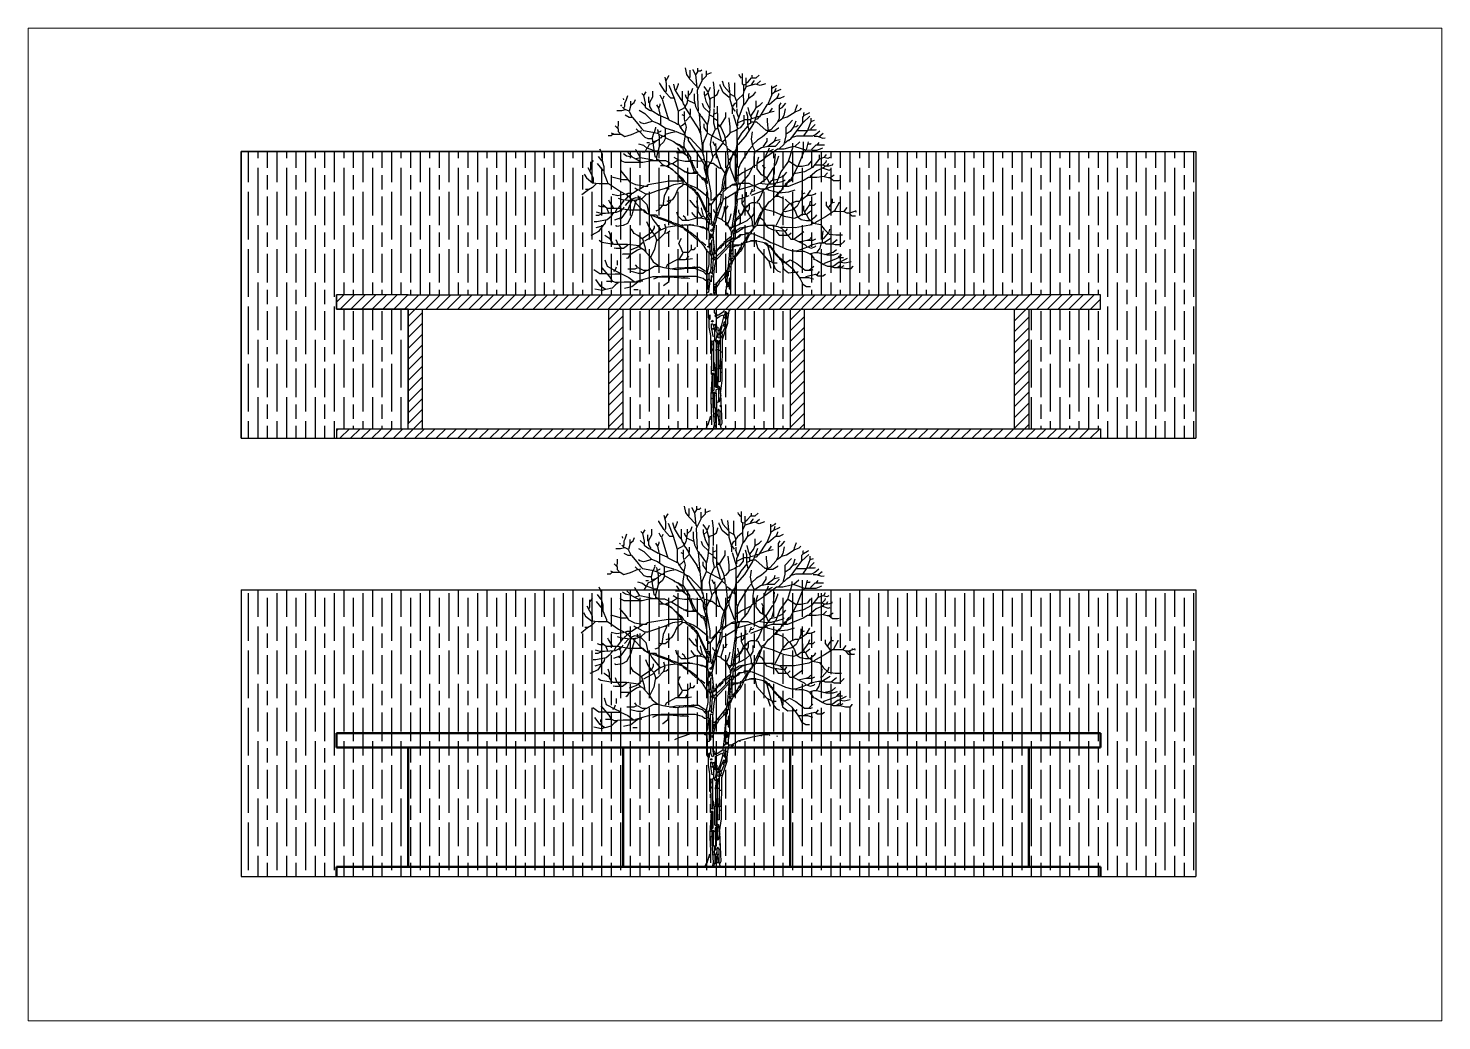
# Paper-space layout 'Layout2' of a CAD drawing. Header units: millimetres. Extents: x -6 to 290, y -6 to 202.
# The model-space entities are those that its viewports show. They can reach past a viewport. Long polylines and large blocks are cut down to what shows.
import ezdxf

# ---------------------------------------------------------------- set-up
doc = ezdxf.new("R2010")
doc.units = ezdxf.units.MM

msp = doc.modelspace()

# ---------------------------------------------------------------- hatches: boundary and pattern name
at = {"transparency": 33554508}
h = msp.add_hatch(dxfattribs=at)
h.set_pattern_fill('GOST_WOOD', color=256, scale=10)
h.paths.add_polyline_path([(2004.4, 2654), (2004.4, 2054), (2204.4, 2054), (2204.4, 2074), (2354.4, 2074), (2354.4, 2324), (2204.4, 2324), (2204.4, 2354), (2354.4, 2354), (3654.4, 2354), (3804.4, 2354), (3804.4, 2324), (3654.4, 2324), (3654.4, 2074), (3804.4, 2074), (3804.4, 2054), (4004.4, 2054), (4004.4, 2654)])
h.paths.add_polyline_path([(3154.4, 2324), (2854.4, 2324), (2854.4, 2074), (3154.4, 2074)], flags=17)
h = msp.add_hatch(dxfattribs=at)
h.set_pattern_fill('ANSI31', color=256, scale=5)
h.paths.add_polyline_path([(2804.4, 2074), (2804.4, 2324), (2774.4, 2324), (2774.4, 2074)])
h.paths.add_polyline_path([(3154.4, 2074), (3184.4, 2074), (3184.4, 2324), (3154.4, 2324)])
h.paths.add_polyline_path([(3654.4, 2324), (3624.4, 2324), (3624.4, 2074), (3654.4, 2074)])
h.paths.add_polyline_path([(3654.4, 2324), (3804.4, 2324), (3804.4, 2354), (3654.4, 2354), (2354.4, 2354), (2204.4, 2354), (2204.4, 2324), (2354.4, 2324)])
h.paths.add_polyline_path([(2354.4, 2074), (2384.4, 2074), (2384.4, 2324), (2354.4, 2324)])
h = msp.add_hatch(dxfattribs=at)
h.set_pattern_fill('GOST_WOOD', color=256, scale=10)
h.paths.add_polyline_path([(3154.4, 2324), (3016.7, 2324), (3016.2, 2319.8), (3004.6, 2312.1), (3001.6, 2312.1), (2999.1, 2308.2), (2996.8, 2310.4), (2998.9, 2311.9), (2997.9, 2313.7), (2995.2, 2317.6), (2995.2, 2324), (2854.4, 2324), (2804.4, 2324), (2804.4, 2074), (3154.4, 2074)])
h.paths.add_polyline_path([(3004.3, 2241), (3004.3, 2244.6), (2999.9, 2243.9), (2999.2, 2238.7)], flags=16)
h.paths.add_polyline_path([(3008.6, 2274.4), (3007.3, 2268.3), (3010.8, 2267.8), (3011.8, 2270), (3011.2, 2274.4)], flags=16)
h.paths.add_polyline_path([(3002.9, 2111), (3002.9, 2110.5), (3003.1, 2110.9)], flags=16)
h.paths.add_polyline_path([(2991.4, 2150.5), (2991.4, 2150.5), (2991.4, 2151)], flags=16)
h.paths.add_polyline_path([(3000.2, 2117.7), (3000.2, 2133.8), (2999.6, 2142.1), (2999.6, 2131)], flags=16)
h.paths.add_polyline_path([(2989.6, 2238.4), (2990.2, 2257.7), (2989.6, 2257.8), (2994, 2257.2), (2994.1, 2257.3), (2994.1, 2232.3), (2994.1, 2201.3), (2994.1, 2195.3), (2997.5, 2195.8), (2997.7, 2194.7), (2997.7, 2162), (3004, 2159.3), (3006.7, 2159.3), (3008.5, 2146.5), (3009.7, 2119.9), (3007.4, 2121.1), (3009.5, 2123.2), (3008.7, 2141.9), (3005.7, 2130.5), (3004, 2129.8), (3004, 2159.3), (2997.7, 2162), (2997.7, 2194.7), (2997.5, 2195.8), (2994.1, 2195.3), (2994.1, 2196.4), (2989.9, 2195.8), (2989.9, 2218.5), (2989.1, 2225.7), (2989.1, 2218.5), (2989.9, 2218.5)], flags=16)
h.paths.add_polyline_path([(2993, 2266.7), (2990.8, 2279.4), (2989.9, 2284.4), (2989.9, 2293.8), (2992.4, 2293.3), (2994.1, 2288.3), (2995.2, 2291.6), (2999.9, 2292.8), (2999.9, 2304.9), (3007.4, 2309.3), (3013.5, 2312.1), (3016.8, 2306), (3019, 2306), (3019, 2309.9), (3020.9, 2313), (3020.9, 2304.2), (3019, 2303.8), (3019, 2306), (3016.8, 2306), (3015.3, 2308.7), (3009.8, 2289.6), (3012.3, 2287.7), (3009, 2278.6), (3002.7, 2278.6), (3002.7, 2286.6), (2998.2, 2287.3), (2998.2, 2292.4), (2995.2, 2291.6), (2994.1, 2288.3), (2996, 2282.7), (2996, 2275.8), (2996.3, 2273.9), (2996, 2273.6), (2996, 2267.9)], flags=16)
h.paths.add_polyline_path([(3017.3, 2288), (3014, 2289.4), (3015.8, 2292.1), (3015.1, 2294.9), (3017.9, 2298.2), (3019.5, 2294.4), (3017.3, 2293.3)], flags=16)
h.paths.add_polyline_path([(2999.1, 2098.4), (2999.1, 2097.8), (2999.3, 2098.3)], flags=16)
h = msp.add_hatch(dxfattribs=at)
h.set_pattern_fill('ANSI31', color=256, scale=5)
h.paths.add_polyline_path([(3804.4, 2074), (2204.4, 2074), (2204.4, 2054), (3804.4, 2054)])
h = msp.add_hatch()
h.set_pattern_fill('GOST_WOOD', color=256, scale=10)
h.paths.add_polyline_path([(2004.4, 1737), (2004.4, 1137), (4004.4, 1137), (4004.4, 1737)])

# ---------------------------------------------------------------- linework, layer by layer
for p, q in [((2004.4, 2054), (2004.4, 2654)), ((2004.4, 2654), (4004.4, 2654)), ((2985.2, 2654), (2004.4, 2654)), ((2004.4, 2654), (2004.4, 2054)), ((4004.4, 2654), (4004.4, 2054)), ((2354.4, 2354), (2204.4, 2354)), ((2204.4, 2354), (2204.4, 2324)), ((2204.4, 2324), (2204.4, 2354)), ((2354.4, 2354), (3654.4, 2354)), ((3804.4, 2354), (3654.4, 2354)), ((3804.4, 2324), (3804.4, 2354)), ((2204.4, 2324), (3654.4, 2324)), ((2354.4, 2324), (2204.4, 2324)), ((2354.4, 2074), (2354.4, 2324)), ((2354.4, 2324), (2354.4, 2084)), ((2354.4, 2074), (2354.4, 2324)), ((2384.4, 2074), (2384.4, 2324)), ((2774.4, 2074), (2774.4, 2324)), ((2804.4, 2074), (2804.4, 2324)), ((2854.4, 2324), (3154.4, 2324)), ((3154.4, 2324), (3154.4, 2074)), ((3154.4, 2324), (3154.4, 2074)), ((3184.4, 2074), (3184.4, 2324)), ((3624.4, 2074), (3624.4, 2324)), ((3654.4, 2324), (3804.4, 2324)), ((3654.4, 2324), (3654.4, 2074)), ((2204.4, 2074), (3804.4, 2074)), ((2204.4, 2074), (2204.4, 2054)), ((2354.4, 2074), (2354.4, 2084)), ((2354.4, 2074), (2354.4, 2074)), ((3154.4, 2074), (2854.4, 2074)), ((3804.4, 2074), (3804.4, 2054)), ((2004.4, 2054), (2204.4, 2054)), ((2204.4, 2057.9), (2204.4, 2057.9)), ((2204.4, 2054), (3804.4, 2054)), ((3804.4, 2054), (4004.4, 2054)), ((2004.4, 1737), (4004.4, 1737)), ((2004.4, 1737), (2004.4, 1137)), ((4004.4, 1737), (4004.4, 1137)), ((2004.4, 1137), (4004.4, 1137)), ((2004.4, 1137), (4004.4, 1137))]:
    msp.add_line(p, q)
at = {"lineweight": 50}
for p, q in [((2354.4, 1437), (2204.4, 1437)), ((2204.4, 1407), (2204.4, 1437)), ((2354.4, 1437), (3654.4, 1437)), ((3804.4, 1437), (3654.4, 1437)), ((3804.4, 1407), (3804.4, 1437)), ((2204.4, 1407), (3654.4, 1407)), ((2354.4, 1157), (2354.4, 1407)), ((2354.4, 1407), (2354.4, 1167)), ((2804.4, 1157), (2804.4, 1407)), ((3154.4, 1407), (3154.4, 1157)), ((3654.4, 1407), (3804.4, 1407)), ((3654.4, 1407), (3654.4, 1157)), ((2354.4, 1157), (2204.4, 1157)), ((2204.4, 1157), (2204.4, 1137)), ((2354.4, 1157), (3654.4, 1157)), ((3654.4, 1157), (3804.4, 1157)), ((3804.4, 1157), (3804.4, 1137))]:
    msp.add_line(p, q, dxfattribs=at)
at = {"color": 84}
for points in [[(2894.4, 2803.2), (2900.5, 2812.6), (2900.5, 2813.1)], [(2942.6, 2808.7), (2938.2, 2815.4), (2935.4, 2829.2)], [(2944, 2824.2), (2944, 2810.9), (2943.1, 2807.1), (2958.6, 2791)], [(2960.3, 2828.6), (2960.3, 2820.9), (2955.9, 2814.8), (2951.4, 2825.3), (2951.4, 2825.9)], [(2955.9, 2814.8), (2959.2, 2788.8), (2960.9, 2786.6)], [(2969.2, 2816.5), (2969.2, 2802.1), (2959.7, 2782.1), (2962, 2739.5), (2961.4, 2739)], [(2960.9, 2822.8), (2966.4, 2822.8), (2969.2, 2825.3)], [(2978.6, 2823.1), (2978.6, 2812), (2970.3, 2803.7), (2969.7, 2803.7)], [(2979.1, 2815.4), (2989.6, 2819.8)], [(3052.8, 2807.6), (3048.3, 2813.1), (3047.8, 2815.4)], [(3053.6, 2817.6), (3053.6, 2796), (3057.7, 2793.8), (3061.6, 2794.9)], [(3062.2, 2797.1), (3066.6, 2800.4), (3073.8, 2808.4), (3083.2, 2808.4), (3089.3, 2814.3)], [(3075.2, 2807.6), (3075.2, 2814.3)], [(2892.8, 2779.4), (2881.7, 2796.5), (2881.1, 2798.2)], [(2891.6, 2809.8), (2895, 2796.5), (2895, 2782.1), (2893.3, 2777.7), (2903.8, 2766.4), (2911.6, 2766.4)], [(2900.5, 2793.2), (2911.6, 2766.1), (2919.9, 2739), (2933.7, 2746.7), (2937.6, 2741.7), (2943.1, 2732.9), (2944.8, 2732.9)], [(2909.9, 2794.9), (2913.2, 2782.7), (2916.6, 2784.4), (2920.4, 2795.4), (2920.4, 2796.5)], [(2942, 2772.2), (2948.1, 2778.3), (2950.9, 2786.6)], [(2973.6, 2790.4), (2982.4, 2777.7), (2987.4, 2788.8)], [(2993, 2799.9), (2995.5, 2782.1), (2995.3, 2768.9), (2995.3, 2763.3), (2995.3, 2746.7)], [(2996.3, 2770), (3001.8, 2773.3), (3005.1, 2782.7), (3005.1, 2783.2)], [(3026.7, 2767.2), (3014, 2777.7), (3007.9, 2792.1), (3007.9, 2794.3)], [(3027.3, 2777.7), (3016.2, 2790.4), (3012.9, 2801.5)], [(3025.1, 2798.7), (3027.8, 2773.3), (3027.8, 2763.9), (3032.3, 2749.5), (3033.1, 2745.6), (3033.2, 2740.1), (3033.2, 2733.4)], [(3028.4, 2774.9), (3038.6, 2769.4), (3038.6, 2798.2)], [(3061.6, 2808.2), (3061.6, 2788.2), (3056.4, 2779.4), (3056.2, 2772.2), (3057, 2759.4), (3057, 2752.8), (3047.2, 2726.2), (3044.2, 2718.5), (3044.2, 2707.9), (3043.4, 2707.4)], [(3056.6, 2793.8), (3056.6, 2781), (3058.3, 2780.5)], [(3102.6, 2796), (3091.5, 2792.1), (3082.1, 2795.4), (3068.3, 2791.6), (3062.2, 2789.3)], [(3073.2, 2793.8), (3078.8, 2802.1), (3078.8, 2802.6)], [(3084.3, 2795.4), (3092.1, 2802.1)], [(3115.6, 2791.6), (3115.6, 2771.6), (3108.1, 2754.5), (3107.6, 2752.8)], [(3115.9, 2786.6), (3124.7, 2791.6), (3126.4, 2793.2)], [(3116.4, 2774.9), (3120.9, 2778.3), (3135.3, 2784.9)], [(3122.5, 2779.9), (3125.3, 2787.1)], [(2804.7, 2765.5), (2805.3, 2762.2)], [(2813.6, 2770.5), (2810.3, 2760), (2807.8, 2755.6), (2807.8, 2748.4), (2806.4, 2745.6)], [(2820.2, 2759.4), (2820.2, 2748.9), (2817.5, 2738.4), (2809.2, 2742.3)], [(2821.3, 2751.7), (2827.4, 2756.7), (2830.2, 2763.3)], [(2850.1, 2750), (2842.4, 2757.2)], [(2843.5, 2776), (2847.9, 2771.6), (2852.9, 2779.4)], [(2847.4, 2771.6), (2850.7, 2755.6), (2850.7, 2747.3), (2860.1, 2740.6), (2866.7, 2738.4), (2880, 2730.6), (2882.2, 2731.8), (2879.5, 2745), (2882.2, 2752.2), (2882.2, 2753.9)], [(2857.6, 2768.9), (2857.6, 2756.7), (2860.6, 2757.8), (2866.5, 2768.9), (2866.5, 2780.5)], [(2859.5, 2756.1), (2859.5, 2748.4), (2864.5, 2740.1)], [(2890, 2770), (2887.8, 2764.4), (2885.6, 2765.5), (2882.2, 2772.2)], [(2886.7, 2763.9), (2897.7, 2727.3), (2900, 2720.7), (2914.3, 2714), (2918.8, 2711.8), (2919.9, 2712.4)], [(2913.8, 2782.1), (2923.8, 2765), (2927.6, 2760.5)], [(2940.6, 2781), (2940.6, 2771.1), (2938.2, 2754.5), (2934.8, 2749.5), (2931, 2753.9), (2929, 2760.5), (2928.6, 2771.6), (2928.6, 2780.5)], [(2953.4, 2774.9), (2953.4, 2761.7), (2955.9, 2748.4), (2963.6, 2732.9), (2966.9, 2691.9), (2970.3, 2666.4), (2970.3, 2655.3), (2944.8, 2681.9), (2937, 2685.2), (2933.7, 2688.6), (2937, 2705.2), (2932.9, 2721.8), (2932.8, 2729), (2932.8, 2737.8)], [(2939.8, 2763.9), (2936.5, 2768.3), (2935.4, 2772.7)], [(2940.4, 2761.7), (2953.7, 2755.6)], [(2985.2, 2735.1), (2973.6, 2746.7), (2970.8, 2755)], [(2974.1, 2779.9), (2974.1, 2773.8), (2978, 2759.4), (2986.3, 2742.8), (2983.6, 2719.6), (2980.8, 2709.1), (2980.8, 2692.4)], [(2981.9, 2775.5), (2975.3, 2770), (2974.7, 2770)], [(2981.9, 2777.7), (2986, 2762.2), (2986, 2745)], [(2994.6, 2767.7), (2986.9, 2765.5), (2985.8, 2765.5)], [(2988, 2765), (2986.3, 2763.3)], [(3040.6, 2755.6), (3037.3, 2753.3), (3033.4, 2748.4)], [(3055, 2772.7), (3046.1, 2764.4), (3042.2, 2760), (3038.9, 2769.4)], [(3041.7, 2760), (3042, 2754.5), (3042, 2746.2)], [(3134.7, 2756.1), (3131.1, 2750.6), (3131.1, 2723.5), (3126.4, 2713.5), (3114.8, 2700.2), (3109.8, 2698.5), (3104.3, 2698.5), (3084.3, 2716), (3077.1, 2716), (3077.7, 2712.9), (3060.5, 2685.8), (3045, 2668.1), (3044.5, 2668.1)], [(3059.4, 2753.3), (3057.2, 2751.1)], [(3057.7, 2753.3), (3061.1, 2755), (3067.7, 2766.1), (3078.2, 2773.3), (3082.7, 2779.4)], [(3068, 2766.1), (3068, 2773.8), (3069.4, 2776.6)], [(3072.1, 2728.4), (3079.3, 2738.4), (3083.2, 2746.7), (3091.5, 2751.7), (3096.5, 2756.7)], [(3083.2, 2746.7), (3083.2, 2760.5)], [(3141.9, 2769.4), (3133, 2765.5), (3125.8, 2765.5), (3110.9, 2752.8), (3105.9, 2751.7), (3089.9, 2726.8), (3083.8, 2726.8)], [(3127.5, 2766.6), (3130.8, 2774.4), (3130.8, 2775.5)], [(3131.9, 2743.9), (3137.5, 2746.7), (3145.2, 2755.6)], [(2803.6, 2747.3), (2809.2, 2741.7), (2801.4, 2739.5), (2791.4, 2739.5)], [(2799.2, 2751.7), (2801.4, 2749.5)], [(2816.9, 2738.4), (2823.5, 2725.4), (2816.9, 2725.4), (2808.6, 2730.1)], [(2824.1, 2725.7), (2835.2, 2712.4), (2842.9, 2702.4), (2847.4, 2698.5), (2866.7, 2694.7), (2875.6, 2692.4), (2878.1, 2692.4), (2878.1, 2698), (2876.7, 2700.2)], [(2838.5, 2740.6), (2850.1, 2734), (2866.2, 2717.9), (2878.4, 2712.9), (2892.5, 2703.5), (2892.5, 2680.8), (2888.9, 2673.6), (2881.7, 2667), (2880.6, 2667.5)], [(2879.5, 2745), (2875, 2751.7)], [(2882.2, 2730.6), (2882.8, 2726.2), (2882.8, 2710.2)], [(2883.3, 2729), (2898.3, 2722.9)], [(2919.6, 2739), (2919.6, 2713.5), (2923.2, 2706.3), (2928.7, 2709.1), (2934.3, 2714.6), (2935.4, 2714.6)], [(2932.1, 2729), (2928.2, 2731.2)], [(2933.2, 2750), (2933.7, 2746.7)], [(2934.8, 2749.5), (2934.3, 2746.7)], [(2944.8, 2727.9), (2935.9, 2718.5)], [(2943.1, 2732.9), (2946.5, 2726.2), (2961.4, 2704.1), (2962, 2704.1)], [(2945.1, 2743.4), (2945.1, 2732.3), (2943.7, 2730.1)], [(2963.6, 2734), (2966.4, 2729.5)], [(2964.2, 2729), (2968.1, 2728.4), (2976.9, 2715.1), (2980.2, 2711.3)], [(2985.8, 2731.2), (2994.1, 2726.8)], [(2994.4, 2743.9), (2994.2, 2724), (2994.2, 2714), (2997.4, 2700.8), (3002.9, 2703)], [(2994.6, 2724), (3001.3, 2719.6)], [(3001.3, 2735.1), (2995.2, 2732.3)], [(3001.8, 2748.9), (3002.4, 2720.1), (3002.4, 2712.9), (3003.5, 2711.8)], [(3019.3, 2736.2), (3019.3, 2726.2), (3009.6, 2711.3), (3007.4, 2707.4)], [(3026.2, 2724.6), (3028.1, 2705.7), (3028.1, 2692.4), (3021.8, 2684.7), (3019, 2683)], [(3033.9, 2745.6), (3038.9, 2739)], [(3035, 2731.8), (3043.9, 2702.4), (3043.9, 2700.2)], [(3041.1, 2738.4), (3043.4, 2733.4), (3046.1, 2725.1)], [(3043.4, 2736.2), (3043.4, 2743.4)], [(3057.7, 2730.1), (3057.7, 2713.5), (3049.4, 2703.5), (3044.5, 2701.9), (3043.9, 2702.4)], [(3062.2, 2737.8), (3065.2, 2727.9), (3065.2, 2711.3), (3067.7, 2698)], [(3065.5, 2746.7), (3068.3, 2734.5), (3072.7, 2725.1), (3073.2, 2723.5)], [(3082.7, 2725.1), (3071.3, 2722.3), (3071.3, 2712.9), (3066.1, 2711.8)], [(3087.6, 2740.1), (3079.9, 2717.4), (3078.2, 2714.6)], [(3088.8, 2726.2), (3085.4, 2721.8), (3082.1, 2721.2)], [(3120.9, 2737.8), (3111.5, 2735.6), (3107.6, 2734.5), (3093.7, 2730.1), (3093.2, 2730.1)], [(3109, 2698.5), (3108, 2709.1), (3107, 2718.5), (3107, 2724)], [(3110.9, 2736.2), (3117.5, 2745)], [(3144.1, 2743.9), (3141.4, 2729.5), (3136.9, 2721.8), (3128.1, 2715.7)], [(3139.1, 2724), (3148.5, 2726.8), (3164.6, 2737.3), (3175.1, 2741.7), (3178.4, 2745)], [(3155.2, 2680.3), (3156.9, 2682.5), (3158.5, 2684.1), (3180.9, 2714.6), (3180.9, 2726.2), (3184.5, 2730.1), (3192.8, 2734.5), (3195.6, 2736.2)], [(3164.6, 2737.3), (3165.7, 2741.7), (3169.6, 2752.8)], [(3180.7, 2714.6), (3195.6, 2727.9)], [(3183.4, 2729.5), (3183.4, 2735.1), (3184.5, 2735.6)], [(3198.4, 2717.4), (3198.4, 2724)], [(2784.2, 2690.5), (2800.3, 2690.5), (2808, 2685.8), (2821.9, 2689.7), (2837.9, 2696.9), (2850.1, 2684.1), (2856.2, 2681.6), (2865.6, 2681.6), (2869.5, 2694.7)], [(2787.6, 2707.9), (2793.6, 2702.4), (2795, 2709.6), (2795, 2717.9)], [(2793.9, 2702.4), (2793.9, 2696.3), (2798.1, 2691.9)], [(2836.8, 2696.9), (2831.9, 2701.9)], [(2865.6, 2717.9), (2862.3, 2716.3), (2849, 2712.4), (2841.8, 2714.6), (2839, 2716.8)], [(2839, 2696.3), (2843.5, 2698)], [(2870.1, 2694.7), (2873.4, 2703.5), (2872.8, 2705.2)], [(2878.9, 2694.7), (2883.3, 2696.9), (2884.4, 2698.5)], [(2892.2, 2703.5), (2912.1, 2697.4), (2912.7, 2696.3)], [(2893.3, 2690.8), (2904.9, 2694.1), (2916, 2696.3), (2933.7, 2688.6)], [(2917.7, 2711.8), (2920.4, 2710.7)], [(2923.2, 2706.3), (2924.3, 2704.1), (2924.9, 2704.1)], [(2924.9, 2706.3), (2927.1, 2700.8), (2933.7, 2691.9), (2934.3, 2691.9)], [(2960.3, 2705.7), (2962.5, 2701.3), (2966.4, 2691.3)], [(2962.5, 2701.3), (2965.8, 2700.8)], [(2980.2, 2696.3), (2974.1, 2704.6), (2974.1, 2712.4)], [(2997.4, 2700.8), (2989.1, 2682.5), (2986.9, 2669.2), (2989.1, 2655.9), (2992.4, 2642.1), (2988.5, 2631)], [(3010.7, 2677.5), (3002.9, 2704.6), (3002.9, 2711.8), (3007.4, 2708.5)], [(3020.4, 2666.4), (3020.4, 2673.1), (3017.3, 2686.9), (3009.6, 2704.6), (3006.3, 2707.4), (3003.5, 2706.3)], [(3044.5, 2701.9), (3040.6, 2698.5), (3028.4, 2693.6), (3027.8, 2693.6)], [(3042.8, 2699.6), (3042.8, 2669.2), (3040, 2652.6), (3040, 2645.9), (3034.5, 2648.2)], [(3065.5, 2707.9), (3052.8, 2693), (3045, 2679.7), (3043.4, 2679.7)], [(3058.3, 2720.1), (3045, 2714)], [(3058.3, 2721.2), (3072.1, 2721.2)], [(3068.8, 2711.8), (3066.6, 2710.7)], [(3077.1, 2715.4), (3071.6, 2715.4)], [(3074.9, 2695.2), (3072.7, 2680.3), (3075.5, 2666.4)], [(3107.6, 2698), (3105.9, 2693), (3096.5, 2684.7), (3086, 2678), (3076, 2669.2), (3075.5, 2669.2)], [(3107.6, 2696.9), (3120.3, 2696.9), (3130.3, 2703.5), (3130.8, 2704.1)], [(3159.1, 2719.6), (3145.5, 2704.6), (3145.5, 2686.9), (3141.4, 2669.2), (3131.9, 2660.3)], [(3216.6, 2696.9), (3208.3, 2689.7), (3201.1, 2686.4), (3183.4, 2686.6), (3167.4, 2686.6), (3156.3, 2683), (3154.6, 2679.7), (3150.2, 2677.5), (3143.6, 2671.4), (3142.5, 2671.4)], [(3166.3, 2717.9), (3162.4, 2706.8), (3154.1, 2696.3), (3145.8, 2690.8)], [(3161.8, 2705.7), (3166.8, 2706.8), (3171.2, 2709.6)], [(3169.6, 2698.5), (3190.1, 2698.5)], [(3182.9, 2686.9), (3192.3, 2699.9), (3207.2, 2699.9), (3209.5, 2700.2)], [(3192.3, 2700.8), (3198.4, 2717.4), (3205.6, 2719.6)], [(3206.7, 2710.7), (3197.8, 2701.9), (3197.8, 2700.2)], [(2779.8, 2693.6), (2784.2, 2691.3), (2779.3, 2686.9), (2773.2, 2686.9)], [(2836.8, 2670.3), (2847.4, 2667.5), (2854.5, 2661.4), (2850.1, 2652.9), (2844.6, 2652.9)], [(2854, 2673.3), (2859.5, 2673.3)], [(2880.6, 2680.3), (2874.5, 2676.4), (2868.9, 2672), (2859, 2668.6), (2855.7, 2662)], [(2865.1, 2681.4), (2871.2, 2643.7), (2873.9, 2643.2)], [(2874.5, 2676.9), (2870.1, 2675.3), (2866.7, 2674.2)], [(2878.4, 2691.9), (2880.3, 2684.7), (2880.3, 2664.2), (2874.5, 2643.2), (2874.5, 2636.5)], [(2880, 2689.7), (2887.2, 2686.9), (2882.8, 2682.5), (2881.1, 2682.5)], [(2881.7, 2667), (2880, 2664.8)], [(2887.2, 2686.4), (2892.2, 2685.8)], [(2892.8, 2688.6), (2890, 2686.9), (2890, 2686.4)], [(2892.8, 2683.6), (2911.6, 2674.2), (2914.9, 2671.4), (2922.1, 2668.6), (2923.8, 2665.3), (2928.2, 2662)], [(2911, 2674.2), (2914.3, 2672.5)], [(2914.9, 2671.4), (2917.7, 2669.7), (2921.5, 2667.5)], [(2922.1, 2668.6), (2928.7, 2664.2), (2929.3, 2659.8), (2934.8, 2648.7)], [(2934.3, 2689.1), (2931.5, 2672), (2931.5, 2663.1), (2928.7, 2663.1)], [(2932.6, 2692.4), (2932.6, 2689.1)], [(2938.2, 2684.1), (2939.3, 2682.5)], [(2940.6, 2683.6), (2940.6, 2677.5), (2968.6, 2637.1), (2968.1, 2634.9)], [(2966.9, 2691.9), (2966.9, 2689.1)], [(2970.3, 2673.6), (2973.6, 2673.1)], [(2972.2, 2649.8), (2972.2, 2672), (2981.3, 2692.4), (3012.9, 2675.3), (3014, 2672.5)], [(2997.4, 2665.3), (2993, 2674.7)], [(2998.2, 2670.9), (2998.9, 2661.4), (2998.9, 2652), (3006.8, 2627.1), (3009, 2619.9), (3008.5, 2619.4)], [(3025.4, 2628.8), (3025.4, 2637.1), (3022.3, 2664.2), (3013.5, 2672.5), (3000.2, 2654.8), (2999.6, 2654.8)], [(3019, 2679.2), (3013.5, 2674.7)], [(3043.4, 2679.7), (3043.4, 2640.4), (3043.4, 2622.1), (3046.7, 2622.1)], [(3078.8, 2624.3), (3078.8, 2642.1), (3081, 2654.8), (3075.5, 2666.4), (3068.3, 2658.7), (3049.4, 2628.2), (3045.6, 2616.6), (3045, 2593.9), (3045, 2588.4), (3051.7, 2587.8), (3067.7, 2587.8), (3075.5, 2583.9), (3075.5, 2583.4)], [(3081, 2653.7), (3084.9, 2656.5), (3094.3, 2662.5), (3108.1, 2665.6), (3123.6, 2665.6), (3133, 2675.3), (3133, 2675.8)], [(3097.6, 2663.7), (3106.2, 2675.8), (3106.2, 2681.9)], [(3107.6, 2665.3), (3123.1, 2677.5), (3133.6, 2679.7)], [(3122.5, 2677.5), (3125.3, 2684.7)], [(3153, 2679.7), (3151.3, 2676.9), (3150.2, 2676.9)], [(3159.6, 2671.4), (3159.6, 2663.7)], [(3160.2, 2665.3), (3164, 2664.8)], [(3160.2, 2664.8), (3162.4, 2664.8)], [(3174.6, 2674.2), (3164, 2664.8), (3186.8, 2657.6), (3200, 2657), (3210.6, 2657), (3221.6, 2661.4), (3222.2, 2662)], [(3181.5, 2674.2), (3181.4, 2657.6), (3181.4, 2650.9), (3170.7, 2623.2)], [(3192.3, 2674.2), (3187.9, 2657.6)], [(3191.7, 2670), (3197.8, 2670), (3198.4, 2671.4)], [(3226.1, 2667.5), (3208.3, 2667.5), (3198.9, 2658.7)], [(3204.5, 2686.1), (3211.1, 2686.1), (3215, 2684.7), (3222.7, 2682.5), (3227.7, 2683)], [(3211.1, 2667.5), (3215, 2673.1)], [(3214.4, 2685.2), (3223.3, 2692.4)], [(2737.2, 2628.8), (2742.2, 2635.4)], [(2760.4, 2633.8), (2752.7, 2643.7)], [(2755.4, 2659.8), (2760.7, 2649.3), (2760.7, 2636.5), (2761.5, 2632.1), (2764, 2622.7), (2764, 2609.9), (2771.5, 2591.7), (2772.1, 2588.9)], [(2862.3, 2637.1), (2860.6, 2634.3), (2846.2, 2631), (2808.6, 2631), (2802, 2634.3), (2800.8, 2636.5)], [(2841.3, 2632.1), (2835.2, 2636), (2823.5, 2642.1), (2811.4, 2644.8), (2805.3, 2649.3)], [(2824.1, 2642.1), (2814.7, 2652)], [(2841.3, 2641), (2831.9, 2657), (2830.2, 2658.7)], [(2867.8, 2636), (2841.3, 2641), (2831.3, 2638.7), (2831.3, 2638.2)], [(2854.5, 2662), (2867.8, 2657), (2868.4, 2657)], [(2862.3, 2635.7), (2878.4, 2635.7), (2885.6, 2628.8), (2890, 2624.9), (2890, 2623.8)], [(2868.9, 2655.9), (2877.3, 2655.9)], [(2872.8, 2642.6), (2874.5, 2641)], [(2875, 2638.2), (2880.6, 2636), (2880, 2633.8)], [(2880.6, 2635.1), (2893.3, 2635.1), (2902.2, 2630.4)], [(2911, 2642.1), (2920.4, 2636.5), (2907.7, 2628.2), (2904.4, 2628.2), (2895.5, 2623.8)], [(2916.6, 2652), (2929.8, 2652), (2939.8, 2644.3), (2943.1, 2634.9)], [(2925.4, 2652.6), (2919.9, 2660.9), (2918.2, 2662)], [(2920.4, 2636.5), (2934.8, 2634), (2947, 2634), (2947.6, 2633.8)], [(2932.1, 2663.7), (2932.6, 2661.4), (2931.5, 2663.1)], [(2933.2, 2661.4), (2945.4, 2641.5), (2945.4, 2631.5), (2948.1, 2631.5)], [(2945.9, 2636), (2970.3, 2633.8), (2974.4, 2627.1), (2974.4, 2618.8), (2979.1, 2601.1), (2978, 2597.2), (2974.1, 2596.1), (2976.4, 2590)], [(2948.1, 2635.4), (2950.3, 2626.6), (2958.1, 2611.6)], [(2973.6, 2638.2), (2971.4, 2636), (2968.6, 2636.5)], [(2969.7, 2655.3), (2971.9, 2647.6), (2972.5, 2645.4)], [(2972.5, 2648.7), (2975.3, 2634.3), (2988, 2632.1), (2988.5, 2632.1)], [(2999.6, 2649.8), (2995.7, 2647), (2993, 2644.3), (2992.4, 2644.3)], [(3023.4, 2660.9), (3036.2, 2651.5), (3040, 2653.1)], [(3035, 2651.5), (3028.4, 2630.4), (3025.6, 2630.4)], [(3033.4, 2645.9), (3026.7, 2636.5), (3025.6, 2636.5)], [(3035.6, 2651.5), (3036.2, 2648.2)], [(3040, 2658.1), (3038.4, 2654.8), (3038.4, 2653.1)], [(3040, 2645.9), (3042.5, 2641.5), (3042.5, 2634.3), (3042.8, 2629.9)], [(3040.6, 2660.3), (3043.4, 2660.3)], [(3040.6, 2647.6), (3042.8, 2647.6)], [(3088.2, 2642.1), (3084.6, 2629.9), (3084.6, 2618.3), (3092.6, 2607.2), (3106.5, 2599.4), (3120.3, 2621), (3120.9, 2621)], [(3118.6, 2658.7), (3112, 2655.3), (3107, 2653.7), (3099.8, 2638.2), (3084.9, 2628.8)], [(3103.1, 2641.5), (3101.5, 2640.4)], [(3151.3, 2634.3), (3160.2, 2662), (3158.5, 2663.7), (3141.4, 2659.5), (3128.1, 2659.5), (3103.1, 2641.5), (3102.6, 2642.1)], [(3198.9, 2634.9), (3191.7, 2626), (3179.6, 2623), (3168.5, 2623), (3150.8, 2634.3), (3134.7, 2611.6), (3125.8, 2588.4), (3116.4, 2585.6), (3108.7, 2585.6), (3103.7, 2577.3)], [(3108.1, 2654.8), (3110.9, 2662)], [(3123.1, 2649.3), (3120.9, 2626.6), (3121.1, 2622.1), (3121.1, 2609.4), (3117.5, 2594.4), (3117.5, 2593.9)], [(3122, 2624.9), (3125.3, 2628.8), (3130.3, 2643.2), (3130.8, 2645.4)], [(3237.7, 2641.5), (3233.3, 2639.3), (3225, 2641.5), (3214.4, 2637.6), (3201.1, 2621), (3184.5, 2611.6), (3162.4, 2607.2), (3161.8, 2607.7)], [(3186.8, 2657), (3182.9, 2653.1), (3182.3, 2653.1)], [(3216.1, 2638.7), (3216.1, 2647)], [(3229.9, 2635.4), (3228.8, 2632.1), (3223.3, 2626.6), (3227.7, 2623.8), (3223.8, 2619.4), (3236, 2615.5), (3240.5, 2617.1)], [(3226.6, 2642.1), (3230.5, 2648.2)], [(2723.3, 2606.6), (2727.8, 2598.9), (2740.5, 2588.9), (2754.3, 2587.5), (2773.7, 2587.5), (2797, 2571.7), (2806.9, 2566.2), (2806.4, 2564), (2793.6, 2561.8), (2781.5, 2564.5)], [(2730.5, 2620.5), (2741.9, 2599.4), (2741.9, 2588.9)], [(2736.3, 2632.6), (2736.3, 2616.6), (2735, 2613.8)], [(2763.2, 2613.8), (2751, 2629.3)], [(2799.2, 2614.4), (2811.9, 2599.4), (2818, 2591.1), (2830.2, 2585), (2847.9, 2582.3), (2850.7, 2582), (2856.2, 2582), (2856.2, 2583.9)], [(2892.2, 2624.1), (2882.8, 2624.1)], [(2890, 2625.5), (2901.6, 2621), (2906.6, 2618.3), (2908.3, 2616.6)], [(2897.7, 2624.9), (2897.7, 2622.7)], [(2899.4, 2622.1), (2901.6, 2621)], [(2903.8, 2619.4), (2908.8, 2616), (2915.5, 2609.4), (2928.2, 2598.3), (2932.1, 2592.2), (2939.3, 2586.1), (2953.1, 2580.6), (2962.5, 2575.1), (2980.8, 2560.7)], [(2908.8, 2628.2), (2929.8, 2614.9), (2933.2, 2613.3), (2933.7, 2612.7)], [(2912.7, 2612.7), (2913.8, 2610.5), (2914.9, 2610.5)], [(2915.5, 2609.4), (2918.2, 2607.7), (2919.9, 2603.9), (2921.5, 2602.2), (2927.6, 2594.4), (2927.6, 2591.7)], [(2929.8, 2614.9), (2934.8, 2611.6), (2935.9, 2612.2)], [(2933.2, 2611.6), (2939.3, 2611.6), (2942.6, 2608.8)], [(2935.4, 2611.6), (2940.9, 2608.8), (2959.2, 2608.8), (2961.4, 2606.6), (2964.7, 2605), (2965.3, 2602.2), (2972.5, 2599.4), (2974.7, 2597.2)], [(2946.5, 2631), (2953.7, 2611.1)], [(2964.2, 2603.9), (2962, 2606.1), (2960.3, 2610.8), (2953.7, 2610.8), (2950.3, 2609.4)], [(2974.1, 2627.7), (2976.4, 2627.1)], [(2975.8, 2616), (2978, 2616)], [(2976.4, 2633.8), (2978.6, 2612.7), (2980.8, 2612.7)], [(2976.9, 2627.7), (2977.5, 2622.7)], [(2983.6, 2624.3), (2980.2, 2622.1), (2978, 2623.2)], [(2978, 2618.8), (2981.3, 2618.3)], [(2986.3, 2631.5), (2985.8, 2628.8), (2981.1, 2617.7), (2981.1, 2606.1), (2988.3, 2567.9), (2988.3, 2552.4), (2993, 2553.5), (3004, 2564.8), (3010.1, 2564.8), (3007.9, 2546.8), (2999.1, 2525.2), (2995.2, 2529.7), (2994.6, 2533)], [(2986.9, 2629.9), (2993, 2629.9), (3005.7, 2619.9), (3010.1, 2618.8)], [(3004.6, 2564.5), (3008.5, 2568.4), (3011.2, 2572.3), (3014, 2595), (3022.9, 2623.8), (3025.6, 2628.8), (3027.3, 2628.8)], [(3009, 2620.5), (3017.3, 2608.8)], [(3019.5, 2605.5), (3013.5, 2572.9), (3011.8, 2573.4)], [(3027.8, 2623.2), (3024.5, 2619.4), (3019.5, 2605.5), (3017.3, 2605.5)], [(3028.1, 2630.4), (3028.1, 2621.6), (3039.5, 2592.2), (3042.2, 2592.8), (3042.2, 2628.2), (3042.8, 2628.8)], [(3074.4, 2619.9), (3054.4, 2609.9), (3046.1, 2603.3)], [(3083.8, 2626), (3076, 2622.7), (3067.2, 2605.5), (3053.3, 2589.5), (3053.3, 2588.9)], [(3099.8, 2619.4), (3097.1, 2625.5)], [(3101.5, 2621.6), (3098.7, 2614.4), (3098.7, 2605)], [(3130.8, 2598.9), (3140.2, 2602.8), (3147.4, 2611.1)], [(3170.1, 2623.2), (3161.3, 2605.5), (3158, 2599.4)], [(3162.9, 2607.2), (3161.3, 2606.1)], [(3223.8, 2619.9), (3210.6, 2613.8), (3196.2, 2601.6), (3196.2, 2601.1)], [(3207.2, 2626.3), (3214.4, 2626.7), (3223.3, 2626.7)], [(3223.8, 2620.5), (3222.2, 2618.8)], [(3232.7, 2609.4), (3225.5, 2602.2), (3233.8, 2600), (3238.2, 2600)], [(3243.8, 2628.8), (3242.7, 2625.5), (3234.4, 2623.5), (3227.7, 2623.5)], [(3232.2, 2624.3), (3235.5, 2629.3)], [(2748.2, 2586.7), (2740.5, 2578.9), (2732.2, 2574), (2718.3, 2563.4)], [(2813.6, 2594.7), (2803.1, 2594.7), (2780.9, 2600.5)], [(2930.4, 2587.8), (2909.9, 2584.5), (2892.8, 2576.7), (2876.1, 2571.7), (2857.9, 2565.1), (2852.3, 2565.1), (2836.3, 2574), (2824.1, 2566.5), (2814.7, 2566.5), (2809.7, 2564.5), (2807.5, 2565.1)], [(2835.2, 2573.4), (2829.1, 2577.8)], [(2848.5, 2581.2), (2837.9, 2574.5)], [(2896.6, 2550.2), (2908.8, 2554), (2912.7, 2560.1), (2920.4, 2577.3), (2929.3, 2583.9), (2931, 2587.2), (2929.3, 2592), (2901.1, 2592), (2857.3, 2584.5), (2854, 2582.3)], [(2896.1, 2577.8), (2896.6, 2574), (2890.5, 2560.7), (2887.8, 2540.7)], [(2898.3, 2578.4), (2897.2, 2575.6)], [(2931, 2585.6), (2935.9, 2586.1), (2941.5, 2581.7), (2947, 2577.8)], [(2945.9, 2583.4), (2946.5, 2580.6), (2949.2, 2575.1), (2955.3, 2570.1), (2959.2, 2569.5), (2963.6, 2561.8)], [(2947.6, 2578.9), (2955.3, 2574), (2956.4, 2571.2)], [(2976.4, 2593.9), (2981.6, 2566.2), (2981.6, 2558.5), (2983.6, 2556.2), (2983.6, 2528), (2979.7, 2529.1), (2964.7, 2561.2), (2961.4, 2562.3), (2955.3, 2570.1)], [(2964.7, 2604.4), (2967.5, 2602.2), (2970.3, 2596.7), (2975.8, 2593.9), (2980.5, 2592.8), (2980.5, 2587.2), (2976.9, 2587.8)], [(2976.9, 2596.7), (2976.9, 2593.9)], [(3025.6, 2579.5), (3013.2, 2569.5), (3013.2, 2554.6), (3019.5, 2556.8), (3041.1, 2570.1), (3042.8, 2565.7), (3032.8, 2499.2), (3032.8, 2495.3)], [(3029.5, 2582.3), (3027.8, 2580.6), (3021.2, 2577.3), (3014.6, 2575.1)], [(3041.7, 2583.6), (3032.3, 2583.6), (3027.8, 2581.2), (3027.8, 2580.6)], [(3035.6, 2585.6), (3030.1, 2582.3)], [(3035.6, 2583.9), (3037.3, 2586.7), (3042.5, 2587.2), (3042.5, 2580.6)], [(3040.6, 2591.7), (3041.1, 2587.8)], [(3049.4, 2585), (3043.6, 2585.6), (3043.6, 2573.4), (3041.7, 2570.1)], [(3042.8, 2605), (3045.6, 2605)], [(3042.8, 2598.9), (3045, 2598.3)], [(3042.8, 2556.2), (3045.6, 2574), (3077.1, 2583.4), (3079.9, 2582.3)], [(3043.4, 2576.7), (3046.1, 2575.6)], [(3046.1, 2588.4), (3046.7, 2586.1)], [(3050.5, 2587.8), (3046.7, 2574)], [(3074.9, 2575.6), (3070.5, 2564.5)], [(3108.1, 2585), (3089.3, 2587.2), (3079.9, 2582.3), (3092.1, 2575.9), (3105.4, 2575.9), (3106.5, 2575.1)], [(3105.4, 2597.8), (3092.1, 2587.8)], [(3225.5, 2602.2), (3220.5, 2601.1), (3210.6, 2599.7), (3192.8, 2599.7), (3184, 2594.4), (3150.8, 2580.9), (3128.6, 2581.3), (3118.1, 2581.3), (3104.3, 2576.7), (3095.9, 2571.7)], [(3098.2, 2575.6), (3098.7, 2573.4)], [(3105.4, 2599.4), (3110.3, 2588.4)], [(3106.5, 2576.7), (3108.1, 2574), (3130.8, 2568.4)], [(3128.1, 2595.6), (3114.8, 2592.8), (3110.3, 2586.7), (3110.3, 2586.1)], [(3123.6, 2586.7), (3121.4, 2586.1)], [(3122, 2585.6), (3121.4, 2582.3)], [(3125.8, 2588.4), (3139.7, 2592.2), (3144.1, 2595)], [(3139.1, 2580.6), (3136.4, 2572.9), (3131.9, 2570.6), (3128.6, 2565.1), (3128.1, 2565.1)], [(3139.7, 2580.6), (3139.1, 2578.4)], [(3144.1, 2583.4), (3141.4, 2581.2)], [(3160.7, 2603.9), (3159.1, 2602.2), (3157.4, 2599.4), (3157.4, 2593.9), (3148.5, 2588.4), (3144.1, 2585.6), (3144.1, 2581.7)], [(3144.1, 2585), (3146.3, 2584.5)], [(3148.5, 2588.4), (3146.3, 2582.3), (3146.3, 2581.7)], [(3157.4, 2597.2), (3153, 2595), (3149.1, 2590), (3149.7, 2588.9)], [(3246.5, 2605), (3238.2, 2599.4), (3244.9, 2593.6), (3256.5, 2593.6), (3258.7, 2594.4)], [(2732.2, 2574.8), (2726.1, 2574.8)], [(2784.2, 2536.3), (2775.9, 2549.6), (2774.8, 2552.4)], [(2852.9, 2564), (2844.6, 2556.2), (2835.7, 2552.9), (2821.9, 2550.7), (2803.6, 2552.9), (2794.8, 2555.7)], [(2805.8, 2551.8), (2794.8, 2536.3), (2794.8, 2535.8)], [(2808.6, 2552.4), (2811.4, 2556.2), (2815.8, 2560.7), (2816.9, 2560.7)], [(2817.5, 2550.7), (2809.2, 2541.3)], [(2811.4, 2564.5), (2814.7, 2560.7)], [(2821.9, 2550.7), (2814.1, 2532.4)], [(2821.9, 2566.2), (2819.1, 2562.3), (2815.2, 2559.6), (2814.7, 2560.1)], [(2816.9, 2559.6), (2822.4, 2553.5), (2821.3, 2551.3)], [(2822.4, 2554.6), (2831.9, 2557.9), (2839.6, 2555.7), (2840.7, 2554.6)], [(2823, 2554.6), (2824.7, 2551.3)], [(2831.3, 2550.7), (2826.3, 2533.5), (2826.3, 2532.4)], [(2827.4, 2550.7), (2830.2, 2548.5)], [(2833, 2551.8), (2830.7, 2551.3)], [(2830.7, 2546.8), (2844, 2533), (2844, 2532.4)], [(2838.5, 2556.8), (2836.3, 2561.2)], [(2842.9, 2554.6), (2854, 2543.5), (2858.4, 2524.7), (2855.1, 2524.1)], [(2904.4, 2551.8), (2901.6, 2546.3), (2894.4, 2541), (2885.6, 2541), (2881.1, 2541.8)], [(2960.3, 2535.2), (2955.9, 2538.5), (2944.8, 2551.8), (2945.4, 2552.9)], [(2958.1, 2551.3), (2961.4, 2536.3), (2961.4, 2528.6), (2969.7, 2516.9), (2966.9, 2515.3)], [(2962.5, 2561.2), (2966.9, 2552.4), (2969.2, 2552.9)], [(2966.9, 2552.4), (2968.6, 2548.5)], [(2970.8, 2549), (2968.6, 2547.9), (2975.3, 2533), (2978, 2534.1)], [(2984.1, 2546.3), (2986.9, 2545.2), (2985.8, 2541.3), (2983.6, 2541.3)], [(3004, 2564.5), (3001.3, 2560.7), (2988.8, 2543), (2988.8, 2521.9), (2989.1, 2518.6)], [(3014, 2554.6), (3001.8, 2517.5), (3002.4, 2516.4)], [(3008.5, 2547.9), (3011.8, 2547.4)], [(3008.5, 2547.4), (3009, 2545.2)], [(3043.4, 2551.3), (3040.6, 2522.5), (3037.8, 2507.5), (3037.8, 2502), (3038.9, 2497), (3064.4, 2509.7), (3072.1, 2516.9), (3066.1, 2527.5), (3069.1, 2534.1), (3069.1, 2545.7)], [(3042.2, 2556.2), (3045, 2552.9), (3041.1, 2551.3)], [(3053.3, 2556.2), (3045, 2553.5)], [(3062.7, 2538.5), (3058.9, 2536.9), (3054.1, 2545.2), (3054.1, 2556.8), (3068.3, 2562.3)], [(3060.5, 2559.6), (3057.7, 2550.2), (3054.4, 2547.4)], [(3054.7, 2557.9), (3054.7, 2564)], [(3063.3, 2560.7), (3063.3, 2569.5)], [(3104.8, 2541.8), (3102.6, 2538.5), (3099.3, 2536.3), (3094.8, 2535.2), (3089.3, 2545.7), (3082.7, 2547.1), (3074.4, 2547.1), (3069.4, 2544.6)], [(3073.2, 2570.6), (3078.2, 2571.7), (3080.4, 2573.4)], [(3073.8, 2562.9), (3096.5, 2571.7), (3097.1, 2571.2)], [(3097.6, 2572.9), (3090.4, 2556.2), (3084.9, 2547.9)], [(3113.7, 2551.3), (3109.2, 2547.9), (3104.8, 2541.8), (3101.5, 2538), (3101.5, 2534.1)], [(3109.2, 2547.9), (3107.6, 2544.6), (3107, 2544.6)], [(3110.9, 2548.5), (3119.2, 2556.8), (3123.6, 2560.9), (3130.3, 2560.9), (3140.8, 2556.2)], [(3128.1, 2565.7), (3123.1, 2560.1), (3119.8, 2556.8), (3119.2, 2556.8)], [(3174, 2549.9), (3166.3, 2549.9), (3150.8, 2543), (3141.4, 2531.9), (3124.2, 2498.7)], [(3128.1, 2568.4), (3128.1, 2561.8)], [(3130.8, 2567.9), (3151.9, 2570.1), (3165.2, 2574)], [(3134.7, 2572.9), (3134.2, 2569)], [(3196.7, 2573.4), (3189, 2560.7), (3179, 2552.9), (3174.6, 2550.7), (3169, 2539.6), (3160.2, 2532.4), (3144.1, 2528), (3139.7, 2528.6)], [(3153.5, 2545.2), (3146.3, 2552.4), (3144.1, 2554)], [(3178.7, 2572.3), (3178.7, 2560.1), (3176.2, 2552.4)], [(3179.6, 2565.7), (3186.2, 2567.9)], [(3191.7, 2562.9), (3198.9, 2562.9), (3207.2, 2565.7), (3208.3, 2567.9)], [(3195.1, 2541.3), (3197.3, 2550.2)], [(3229.7, 2549), (3229.7, 2541.3), (3239.3, 2529.1), (3240.5, 2525.2)], [(3234.9, 2536.3), (3240.5, 2544.1), (3243.2, 2547.4), (3247.1, 2547.9)], [(3242.9, 2547.4), (3242.9, 2555.1)], [(3247.1, 2529.1), (3257.1, 2546.8), (3257.1, 2548.5)], [(2783.1, 2525.2), (2780.4, 2519.1), (2770.9, 2511.4), (2749.4, 2507), (2743.8, 2507)], [(2761, 2524.1), (2753.2, 2520.3), (2747.7, 2520.3)], [(2800.3, 2534.1), (2797, 2529.7), (2789.8, 2526.3), (2767.6, 2524.7), (2758.8, 2524.7), (2748.8, 2527.5)], [(2766.5, 2538.5), (2758.8, 2538.5), (2752.7, 2540.7)], [(2762.1, 2543), (2770.9, 2535.5), (2795.3, 2535.5), (2817.5, 2531.9), (2847.9, 2531.9), (2854.5, 2524.7)], [(2770.4, 2535.2), (2774.8, 2524.7)], [(2784.8, 2525.2), (2783.1, 2523.6)], [(2792, 2535.8), (2787.6, 2526.9)], [(2825.8, 2532.4), (2823, 2520.8), (2813.6, 2503.6), (2804.7, 2499.2), (2790.9, 2497), (2789.8, 2499.8)], [(2813, 2531.9), (2804.2, 2519.1), (2797.5, 2511.4)], [(2802.5, 2534.1), (2799.2, 2526.9)], [(2804.7, 2534.1), (2806.9, 2538.5)], [(2846.8, 2531.9), (2849, 2528), (2861.2, 2521.4), (2874.5, 2521.4), (2877.3, 2516.9), (2878.4, 2514.7), (2896.6, 2508.6), (2897.2, 2510.3)], [(2858.4, 2525.2), (2859.5, 2522.5)], [(2861.7, 2521.9), (2866.7, 2511.9), (2883.9, 2490.4), (2893.3, 2494.8)], [(2862.3, 2520.3), (2867.3, 2519.7), (2876.7, 2516.4)], [(2867.3, 2521.9), (2867.3, 2519.7)], [(2886.7, 2540.2), (2879.5, 2531.9), (2872.8, 2529.7)], [(2877.3, 2517.5), (2887.8, 2514.2), (2904.9, 2508.1), (2905.5, 2504.2), (2896.6, 2508.6)], [(2958.6, 2516.4), (2955.9, 2514.2), (2941.5, 2509.5), (2928.7, 2509.5), (2919.9, 2518.6), (2917.1, 2527.5)], [(2937.6, 2509.7), (2934.3, 2516.4), (2930.4, 2519.7)], [(2948.1, 2526.9), (2954.8, 2518), (2962.5, 2515.3)], [(2975.8, 2533), (2983.6, 2514.2), (2982.4, 2511.4), (2978.6, 2513.1), (2973, 2518.6), (2968.6, 2535.8), (2968.1, 2536.3)], [(2973, 2518.6), (2969.7, 2517.5)], [(2976.4, 2531.9), (2978.6, 2531.9)], [(2979.7, 2530.2), (2976.9, 2529.7)], [(2989.6, 2515.3), (2986.9, 2516.4), (2986.3, 2519.1), (2983.8, 2520.8), (2983.8, 2526.3), (2986.9, 2524.7), (2986.9, 2519.1)], [(2998.5, 2525.2), (2994.1, 2505.9), (2989.9, 2507), (2989.9, 2518.6), (2987.4, 2518.6)], [(2999.6, 2520.8), (2999.6, 2510.8), (2996.3, 2499.8), (2995.2, 2500.3)], [(3002.4, 2521.4), (2998.5, 2520.8)], [(3000.7, 2527.5), (3002.9, 2525.8), (3002.9, 2523)], [(3010.7, 2543), (3007.9, 2544.1), (3010.7, 2544.6), (3011.2, 2544.6)], [(3015.9, 2539.1), (3015.9, 2529.7), (3011.2, 2514.2), (3011.8, 2510.8), (3021.8, 2504.8), (3021.8, 2499.2), (3025.6, 2498.1)], [(3016.8, 2532.4), (3021.2, 2534.7), (3024.5, 2540.7)], [(3030.1, 2523.6), (3027.3, 2511.9), (3022.9, 2502.5), (3024.5, 2499.2), (3030.9, 2485.9), (3030.9, 2479.8)], [(3048.9, 2519.7), (3052.8, 2524.1), (3053.3, 2521.4), (3050, 2518.6), (3046.7, 2519.1), (3040.6, 2513.6), (3040, 2513.6)], [(3049.4, 2521.4), (3047.2, 2527.5), (3046.7, 2531.9)], [(3049.4, 2518.6), (3049.4, 2505.3), (3047.2, 2500.9)], [(3058.9, 2536.9), (3054.4, 2526.3), (3052.2, 2524.1)], [(3056.6, 2528.6), (3053.9, 2523)], [(3055, 2493.7), (3065.5, 2497.6), (3080.4, 2500.9), (3085.4, 2509.7), (3093.7, 2528), (3095.9, 2528)], [(3059.4, 2530.8), (3056.1, 2529.1)], [(3057.2, 2531.1), (3063.3, 2531.1), (3066.1, 2527.5)], [(3063.3, 2538), (3060, 2534.7), (3058.9, 2534.7)], [(3061.1, 2534.7), (3061.1, 2531.9)], [(3065.5, 2541.3), (3063.3, 2538), (3063.8, 2540.7), (3068.8, 2541.8)], [(3068.8, 2543.5), (3066.6, 2541.8)], [(3078.2, 2537.4), (3078.2, 2524.7), (3072.7, 2515.8), (3074.6, 2507), (3074.6, 2499.2)], [(3090.4, 2520.8), (3093.7, 2521.4), (3098.7, 2534.1), (3118.6, 2529.1), (3141.9, 2519.1), (3164, 2514.7), (3171.8, 2518), (3179.6, 2523.3), (3188.4, 2523.3)], [(3092.6, 2520.3), (3091.5, 2515.8)], [(3095.7, 2535.2), (3095.7, 2528.6)], [(3155.2, 2545.2), (3165.7, 2528), (3169, 2518), (3177.3, 2511.9), (3188.4, 2509.7), (3197.8, 2509.7), (3203.4, 2504.2), (3195.6, 2500.3), (3165.2, 2494.8), (3142.5, 2495.1), (3134.7, 2495.1), (3143, 2487)], [(3182.3, 2540.7), (3182.3, 2531.3), (3186.8, 2523.6)], [(3185.1, 2528), (3195.1, 2541.6), (3204.5, 2541.6), (3208.3, 2545.2)], [(3197.8, 2529.7), (3190.6, 2524.1), (3188.4, 2521.9), (3193.4, 2512.5), (3195.1, 2510.8)], [(3197.8, 2510.3), (3208.3, 2518.6), (3210, 2521.9)], [(3273.1, 2537.4), (3265.9, 2528.3), (3251, 2528.4), (3244.9, 2528.4), (3228.3, 2517.5), (3206.1, 2505.3), (3206.1, 2504.2)], [(3265.9, 2529.1), (3272.6, 2525.8), (3275.3, 2525.8)], [(3291.4, 2529.7), (3276.4, 2524.7), (3275.3, 2526.9)], [(3278.7, 2524.7), (3283.6, 2519.4), (3290.3, 2519.4), (3291.4, 2519.7)], [(3291.4, 2530.8), (3291.9, 2527.5)], [(2767.6, 2510.3), (2767.1, 2505.3), (2760.4, 2497), (2753.2, 2486.5), (2738.8, 2479.3), (2737.2, 2478.7)], [(2760.4, 2498.1), (2747.1, 2494.2)], [(2774.3, 2488.1), (2777.3, 2479.8), (2777.3, 2469.9), (2783.7, 2459.9)], [(2799.7, 2515.3), (2786.4, 2510.3)], [(2853.4, 2508.1), (2858.4, 2496.4), (2865.1, 2485.4), (2847.4, 2473.7), (2844.6, 2471.5), (2835.7, 2478.2), (2828, 2482.6), (2822.4, 2492), (2822.4, 2492.6)], [(2891.1, 2503.1), (2893.9, 2492.6), (2891.1, 2482.6), (2878.9, 2470.4), (2873.9, 2466), (2870.6, 2449.9), (2861.7, 2432.2), (2867.3, 2423.4), (2876.7, 2416.7), (2877.8, 2415.6)], [(2883.3, 2490.4), (2870.6, 2480.4), (2865.6, 2485.9), (2870.1, 2494.8), (2870.1, 2498.7)], [(2891.6, 2483.2), (2896.6, 2484.3), (2902.2, 2488.1)], [(2893.9, 2495.9), (2917.7, 2499.2), (2928.7, 2495.3)], [(2906, 2506.4), (2917.1, 2503.1), (2926.5, 2499.2)], [(2906, 2504.2), (2914.9, 2500.3), (2916.6, 2503.1)], [(2924.3, 2500.9), (2924.3, 2496.4)], [(2924.3, 2499.2), (2928.7, 2498.7)], [(2929.8, 2499.8), (2927.1, 2500.3)], [(2931, 2493.7), (2928.7, 2495.3), (2929.8, 2500), (2939.8, 2500.5), (2951.4, 2500.5), (2952, 2500.3)], [(2929.3, 2496.4), (2931.5, 2494.8), (2932.1, 2492), (2940.4, 2486.5)], [(2931.5, 2494.8), (2939.8, 2489.8), (2941.5, 2487.6)], [(2938.7, 2500.3), (2932.6, 2500.3), (2932.1, 2499.8)], [(2943.7, 2485.9), (2940.4, 2487), (2958.1, 2471), (2961.4, 2469.9)], [(2945.4, 2501.4), (2942.6, 2500.9)], [(2944.8, 2500.9), (2971.9, 2496.4), (2978, 2492.6), (2979.1, 2492.6)], [(2958.6, 2515.5), (2966.9, 2515.5), (2976.4, 2513.1), (2983.3, 2505.3), (2983.3, 2493.1), (2976.9, 2493.1)], [(2964.2, 2497.6), (2970.8, 2494.8), (2972.5, 2495.3)], [(2973, 2494.8), (2977.5, 2493.7)], [(2979.1, 2493.1), (2981.3, 2490.4), (2982.4, 2490.9)], [(2982.4, 2493.1), (2984.7, 2482.6), (2984.1, 2459.4), (2984.1, 2453.3), (2985.8, 2452.7)], [(2985.5, 2513.6), (2988.8, 2512.5), (2988.8, 2502.5), (2985.5, 2502.5), (2985.5, 2513.6)], [(2995.7, 2497), (2993, 2495.9), (2990.8, 2487), (2988, 2488.1), (2989.6, 2491.5), (2991.9, 2490.9)], [(2997.9, 2504.8), (2994.6, 2504.2), (2994.6, 2498.1), (2991.3, 2499.2), (2993, 2504.2), (2995.2, 2504.2)], [(2996.3, 2499.8), (2992.4, 2479.8), (2996.3, 2442.2)], [(2996.3, 2511.9), (2999.1, 2511.4)], [(3000.2, 2515.8), (3004.6, 2515.3), (3010.1, 2512.5), (3010.7, 2512.5)], [(3021.2, 2505.3), (3023.4, 2505.3)], [(3042.8, 2511.9), (3038.9, 2506.4), (3035, 2495.1), (3028.4, 2495.1), (3026.7, 2495.9)], [(3031.2, 2494.2), (3030.6, 2491.5), (3028.4, 2491.5)], [(3036.7, 2489.8), (3033.4, 2488.7), (3029, 2467.1), (3029, 2461.6)], [(3039.5, 2497), (3036.4, 2491.5), (3036, 2477.6), (3036, 2465.4), (3029.5, 2465.4)], [(3067.7, 2497.6), (3049.4, 2493.7), (3041.1, 2488.1), (3041.1, 2483.7), (3037.3, 2482.6)], [(3041.1, 2488.1), (3037.3, 2487.6)], [(3040, 2487.6), (3040, 2483.7)], [(3049.4, 2515.8), (3045, 2512.5), (3041.7, 2512.5), (3041.7, 2513.6)], [(3055, 2495.3), (3053.3, 2492), (3043.4, 2484.8), (3041.7, 2485.4)], [(3073.2, 2482.6), (3073.2, 2488.1), (3068.8, 2483.4), (3059.4, 2483.4), (3059.4, 2482.1)], [(3072.7, 2488.1), (3076.6, 2492), (3077.1, 2491.5)], [(3077.7, 2493.7), (3075.5, 2488.1), (3073.8, 2487)], [(3074.4, 2500.9), (3076, 2499.2)], [(3076.6, 2499.2), (3077.1, 2494.2), (3076, 2492)], [(3148.5, 2492.6), (3145.2, 2487.3), (3136.9, 2487.3), (3119.8, 2489.8), (3108.1, 2494.2), (3103.1, 2499.5), (3085.4, 2499.5), (3081, 2497), (3078.2, 2493.7), (3077.1, 2494.2)], [(3077.7, 2497.6), (3081, 2497.6)], [(3121.4, 2499.5), (3104.3, 2499.5), (3098.7, 2509.7), (3090.4, 2515.8), (3084.3, 2500.3), (3085.4, 2499.2)], [(3117, 2499.2), (3128.6, 2497), (3134.7, 2494.8)], [(3124.7, 2488.1), (3131.4, 2479), (3143.6, 2479.4), (3151.3, 2479.4), (3156.3, 2484.3)], [(3143.6, 2487), (3148, 2479.3), (3148, 2478.7)], [(3203.4, 2504.2), (3217.8, 2501.4), (3225.5, 2491.5), (3236, 2481.5), (3250.4, 2479.6), (3264.3, 2479.6)], [(3222.7, 2488.1), (3220.5, 2469.9)], [(3237.1, 2492), (3234.4, 2483.2), (3234.4, 2482.6)], [(2847.4, 2464.3), (2837.9, 2456.6), (2813.6, 2459.6), (2784.8, 2459.6), (2759.9, 2463.8), (2754.3, 2467.7)], [(2776.5, 2471.5), (2766.5, 2478.7), (2766, 2478.7)], [(2814.1, 2460.5), (2813.6, 2457.7), (2805.3, 2451.3), (2789.8, 2451.3), (2785.9, 2452.2)], [(2794.2, 2459.4), (2790.3, 2469.3)], [(2795.3, 2458.8), (2800.8, 2451)], [(2816.9, 2459.9), (2814.7, 2458.8)], [(2845.1, 2471.5), (2850.1, 2455.5), (2852.3, 2443.8), (2861.7, 2433.3)], [(2870.6, 2478.7), (2849.6, 2466.5)], [(2870.6, 2480.4), (2875, 2468.2)], [(2947.3, 2458.8), (2947.3, 2448.8), (2941.5, 2442.7), (2929.8, 2442.7), (2925.4, 2453.3), (2921.5, 2461), (2923.8, 2468.2), (2927.1, 2472.6)], [(2943.7, 2483.7), (2944.8, 2485.9), (2959.2, 2474.9), (2964.2, 2466), (2965.3, 2466)], [(2961.4, 2471), (2965.8, 2466.5)], [(2987.4, 2443.8), (2981.9, 2443.8), (2974.1, 2456), (2965.3, 2466), (2969.7, 2464.9), (2977.5, 2458.2)], [(2984.7, 2483.2), (2986.9, 2482.1), (2986.9, 2471), (2985.2, 2471)], [(2984.7, 2461.6), (2986.9, 2461.6)], [(2989.6, 2462.7), (2986.6, 2461.6), (2985.9, 2453.3), (2985.9, 2443.8)], [(2993.5, 2469.3), (2989.6, 2468.2), (2989.6, 2448.8), (2987.4, 2439.4), (2991.3, 2429.5), (2994.4, 2431.1), (2994.4, 2439.4), (2997.4, 2441.6)], [(2992.4, 2481.5), (2989.6, 2480.4), (2989.6, 2474.3), (2993, 2474.3)], [(2994.1, 2459.9), (2994.6, 2457.1)], [(2994.6, 2434.4), (2997.4, 2431.7), (3014, 2447.7), (3027.3, 2462.1), (3029.5, 2458.8), (3029.5, 2445.5), (3030.6, 2445)], [(3012.3, 2457.7), (3008.5, 2452.2), (3004.6, 2451.6), (3009.6, 2458.5), (3015.1, 2458.5), (3014.6, 2461.6), (3011.2, 2458.8), (3011.2, 2458.2)], [(3015.7, 2459.9), (3016.8, 2462.1), (3014.6, 2462.7), (3014.6, 2461.6)], [(3031.2, 2476.5), (3015.7, 2463.8), (3015.7, 2463.2)], [(3029, 2469.3), (3020.1, 2463.8), (3019, 2462.7)], [(3029, 2457.7), (3025.6, 2455.5)], [(3029.5, 2464.3), (3026.2, 2462.1)], [(3051.7, 2480.4), (3047.2, 2474.9), (3042.2, 2472.1), (3030.6, 2472.1)], [(3034.5, 2465.4), (3034.5, 2433.3), (3033.9, 2430), (3031.7, 2429.5)], [(3032.6, 2471), (3032.6, 2465.4)], [(3033.1, 2464.9), (3033.1, 2451.6)], [(3035.6, 2474.9), (3033.9, 2471.5)], [(3035, 2459.1), (3052.2, 2459.1), (3051.7, 2454.4), (3051.1, 2450.5)], [(3040, 2458.8), (3039.5, 2456), (3035, 2453.8)], [(3055.5, 2480.1), (3048.9, 2480.1), (3042.2, 2473.2), (3036.7, 2468.2), (3036.2, 2468.2)], [(3048.3, 2459.4), (3045.6, 2457.1), (3040.6, 2457.1)], [(3072.7, 2466.5), (3060, 2463.2), (3051.7, 2446.6), (3047.2, 2442.2), (3045.6, 2443.8), (3050.5, 2453.8), (3051.1, 2453.8)], [(3051.7, 2479.8), (3065.5, 2482.6), (3067.2, 2480.9), (3056.1, 2462.7), (3051.7, 2461.6), (3051.7, 2459.9)], [(3058.3, 2460.5), (3054.4, 2459.4), (3052.8, 2458.2)], [(3064.4, 2464.9), (3062.7, 2467.1), (3068.8, 2479.3), (3072.1, 2482.6), (3077.1, 2482.1), (3098.7, 2473.2), (3114.2, 2463.8), (3123.6, 2460.5), (3146.9, 2449.9), (3159.6, 2446.3), (3168.5, 2446.3), (3191.2, 2454.9), (3198.4, 2452.2), (3206.1, 2454.4), (3208.3, 2456.6)], [(3108.7, 2458.8), (3103.7, 2462.7), (3084.9, 2466.8), (3070.5, 2466.8), (3070.5, 2466)], [(3074.4, 2467.1), (3072.1, 2467.1)], [(3073.8, 2468.2), (3082.7, 2468.2), (3084.3, 2468.2)], [(3082.1, 2467.1), (3086.5, 2451), (3107.6, 2426.7), (3119.8, 2420.9), (3127, 2420.9)], [(3099.8, 2463.2), (3106.5, 2457.7), (3112, 2457.7), (3113.7, 2454.4), (3114.8, 2450.5), (3119.2, 2449.4), (3123.6, 2438.9), (3130.3, 2432.2), (3130.8, 2432.2)], [(3105.4, 2461.6), (3104.8, 2459.4)], [(3106.5, 2458.2), (3107.6, 2455.5), (3110.3, 2454.9), (3113.1, 2453.8)], [(3149.7, 2478.7), (3156.3, 2471)], [(3155.2, 2470.7), (3162.4, 2470.7), (3185.6, 2458.8), (3190.1, 2454.9)], [(3161.8, 2471), (3182.9, 2486.5)], [(3207.2, 2471), (3201.7, 2468.2), (3189.5, 2468.2), (3176.8, 2465.4), (3172.4, 2464.9)], [(3176.2, 2465.4), (3175.7, 2463.2)], [(3193.4, 2469.3), (3191.2, 2468.8)], [(3192.3, 2454.4), (3198.9, 2458.8), (3215.5, 2463), (3226.1, 2463)], [(3199.5, 2475.4), (3193.4, 2468.8), (3193.4, 2468.2)], [(3219.4, 2463.2), (3216.6, 2452.2), (3210.6, 2443.3)], [(3233.8, 2483.7), (3223.3, 2471.5), (3220.5, 2472.1)], [(3221.4, 2471.5), (3221.4, 2463.2)], [(3240.5, 2472.6), (3226.1, 2463.8), (3223.8, 2463.2)], [(3226.1, 2463.8), (3229.4, 2461.3), (3243.2, 2461.3), (3248.8, 2459.4), (3260.4, 2459.4), (3267.6, 2466), (3269.2, 2468.2)], [(3243.2, 2462.1), (3253.2, 2470.4)], [(2766.5, 2427.8), (2770.9, 2414), (2789.8, 2404), (2798.6, 2399.6), (2798.6, 2399)], [(2838.5, 2455.5), (2842.9, 2451), (2834.6, 2447.7), (2821.3, 2439.1), (2804.7, 2439.1), (2802.5, 2438.9)], [(2819.1, 2438.9), (2814.1, 2431.1), (2811.9, 2430)], [(2835.7, 2457.1), (2835.2, 2453.8), (2819.1, 2447.7)], [(2838.5, 2456.6), (2836.3, 2455.5)], [(2842.9, 2451.6), (2850.7, 2447.2), (2851.2, 2447.2)], [(2842.9, 2451), (2845.1, 2450.5)], [(2849.6, 2447.2), (2851.2, 2445.5)], [(2949.8, 2429.5), (2940.4, 2428.1), (2934.3, 2427.7), (2917.1, 2427.7), (2896.6, 2416.7), (2894.4, 2411.7)], [(2929.8, 2441.6), (2921, 2428.3)], [(2937.6, 2428.9), (2942, 2435.5)], [(2947, 2449.4), (2953.7, 2449.4), (2957, 2453.3)], [(2983, 2454.4), (2980.8, 2454.4)], [(2983.8, 2443.3), (2983.8, 2417.8), (2980.8, 2401.2), (2981.3, 2398.4)], [(2984.1, 2441.1), (2986.9, 2441.1)], [(2989.6, 2438.9), (2987.4, 2400.7), (2990.2, 2399.6)], [(2988, 2438.6), (2993.5, 2438.6), (2994.1, 2437.2)], [(2991.9, 2442.7), (2990.8, 2439.4)], [(2993, 2429.5), (2990.8, 2397.9), (2994.6, 2396.8)], [(2995.2, 2456), (2991.9, 2442.2), (2999.6, 2442.2), (3001.8, 2447.2)], [(2993.5, 2451), (2995.7, 2451)], [(2996.8, 2431.7), (2996.3, 2427.8), (2993.5, 2428.9)], [(2996.8, 2427.8), (2999.6, 2427.2), (3018.4, 2447.2), (3026.2, 2455.5), (3027.8, 2453.3), (3024.5, 2414), (3021.8, 2403.4), (3021.8, 2392.9)], [(3005.7, 2451), (3001.8, 2447.2), (2999.1, 2446.6), (2996.8, 2445.5)], [(3004.6, 2452.2), (3001.8, 2449.4), (3001.3, 2447.7)], [(3030.1, 2434.4), (3026.7, 2433.9)], [(3027.3, 2440.5), (3033.4, 2440.5)], [(3027.3, 2437.8), (3030.1, 2436.1), (3030.1, 2432.2)], [(3030.1, 2432.2), (3027.8, 2429.5), (3029.5, 2426.7), (3031.7, 2428.3), (3030.1, 2432.2)], [(3033.9, 2450.5), (3030.1, 2443.8), (3030.1, 2437.2)], [(3031.7, 2427.8), (3033.9, 2425), (3031.7, 2417.8), (3031.2, 2417.3)], [(3047.8, 2442.2), (3037.3, 2430), (3033.9, 2423.9)], [(3045.6, 2444.4), (3035.6, 2432.8), (3034.5, 2432.8)], [(3048.9, 2450.5), (3047.8, 2446.6), (3046.7, 2446.6)], [(3049.4, 2449.9), (3052.8, 2449.9)], [(3107.6, 2455.5), (3115.9, 2425), (3115.9, 2423.4)], [(3113.7, 2454.4), (3118.1, 2450.5)], [(3115.9, 2449.9), (3118.1, 2447.7), (3119.8, 2448.3)], [(3118.1, 2447.7), (3119.8, 2444.4), (3120.9, 2443.8)], [(3121.4, 2444.4), (3122, 2442.2), (3124.2, 2441.1), (3131.4, 2433.3), (3131.9, 2429.5), (3136.9, 2426.1), (3138, 2427.8)], [(3131.4, 2433.3), (3144.1, 2422.3)], [(3167.4, 2444.7), (3175.1, 2445.4), (3182.9, 2445.4), (3191.7, 2442.2), (3196.7, 2439.4)], [(3254.9, 2440.5), (3245.4, 2437.5), (3231.6, 2437.5), (3212.2, 2442.5), (3205.6, 2442.5), (3196.7, 2440), (3204.5, 2429.5)], [(3202.3, 2429.5), (3209.5, 2426.7), (3223.3, 2418.4)], [(3282, 2423.4), (3269.2, 2420.6), (3257.1, 2422.8), (3244.3, 2413.7), (3233.3, 2413.7), (3223.3, 2417.8), (3226.6, 2420.6), (3250.4, 2429.5), (3255.4, 2432.2), (3265.9, 2432.2)], [(3227.2, 2438.9), (3244.3, 2443.3), (3251.5, 2449.4)], [(3254.9, 2431.7), (3257.6, 2435.5), (3262, 2438.9)], [(3257.6, 2422.8), (3274.2, 2431.1)], [(2743.3, 2407.3), (2756, 2398.7), (2768.7, 2398.7), (2771.5, 2397.9), (2770.9, 2396.8)], [(2759.9, 2410.6), (2776.5, 2391.3), (2780.9, 2384.6), (2780.9, 2383.5)], [(2771.5, 2397.6), (2787.6, 2398), (2801.4, 2398), (2816.3, 2390.7), (2827.4, 2382.4)], [(2785.9, 2405.1), (2784.2, 2403.4)], [(2787.6, 2405.1), (2790.9, 2412.8)], [(2792, 2426.1), (2792, 2416.2)], [(2814.7, 2408.7), (2829.6, 2408.7), (2835.7, 2411.7), (2846.8, 2405.9), (2856.2, 2405.9), (2870.6, 2414.5), (2879.5, 2414.5), (2890, 2411.7), (2915.5, 2407.3), (2932.1, 2409.2), (2944.2, 2409.9), (2954.2, 2409.9), (2971.9, 2403.4), (2979.7, 2395.1)], [(2853.4, 2405.1), (2846.2, 2399), (2836.8, 2399), (2821.9, 2402.9)], [(2834.6, 2412.3), (2830.7, 2417.3)], [(2875.6, 2417.3), (2875.6, 2415.1)], [(2979.7, 2402.3), (2980.2, 2396.2), (2980.2, 2384.1), (2976.9, 2384.6), (2971.9, 2388.5), (2957.5, 2392.6), (2885.6, 2392.6), (2885, 2392.4)], [(2904.4, 2408.4), (2917.1, 2410.6), (2950.3, 2412.3), (2964.2, 2412.3), (2976.4, 2404.5), (2979.7, 2402.9), (2980.8, 2402.9)], [(2913.2, 2409.5), (2913.8, 2407.3)], [(2923.8, 2411.2), (2923.8, 2409)], [(2937, 2411.2), (2937.6, 2409)], [(2949.8, 2412.8), (2949.8, 2410.1)], [(2953.1, 2413.4), (2953.7, 2410.6)], [(2979.7, 2400.1), (2976.9, 2398.4)], [(2987.4, 2402.9), (2984.1, 2397.9), (2980.8, 2398.4)], [(2991.3, 2410.6), (2988.5, 2409), (2987.4, 2404)], [(2998.5, 2426.7), (2996.3, 2415.6), (2993.5, 2389.6), (2993, 2389.6)], [(3021.8, 2405.1), (3009, 2389.6), (2999.6, 2377.4), (2994.1, 2374.6)], [(3024.8, 2402.3), (3024.8, 2394), (3022.3, 2391.8), (3017.9, 2392.4)], [(3029.5, 2402.9), (3026.2, 2402.3), (3022.9, 2402.3)], [(3029.5, 2420), (3027, 2417.8), (3026.3, 2410.1), (3026.3, 2402.9)], [(3030.6, 2414), (3027.8, 2412.3)], [(3030.1, 2426.7), (3030.3, 2418.9), (3029.9, 2412.3), (3029.4, 2397.3), (3029.4, 2356.4), (3029, 2354)], [(3109.8, 2425), (3114.2, 2410.1)], [(3118.1, 2421.7), (3122.5, 2410.1), (3128.1, 2404.5), (3134.2, 2401.8)], [(3135.8, 2426.1), (3137.5, 2421.7), (3140.2, 2409), (3151.3, 2400.4), (3162.4, 2401.4), (3169.6, 2401.4), (3171.2, 2403.4)], [(3137.5, 2423.9), (3146.9, 2420), (3160.2, 2408.4), (3164.6, 2401.2)], [(3145.2, 2421.7), (3154.6, 2427.2), (3168.5, 2420), (3186.2, 2405.9), (3199.5, 2405.9), (3202.8, 2407.3)], [(3166.3, 2400.7), (3175.1, 2387.4), (3180.7, 2376.9), (3189, 2371.6), (3196.7, 2371.6)], [(3194.5, 2405.6), (3203.9, 2414.5)], [(3211.1, 2396.2), (3216.1, 2402.9)], [(3241, 2413.4), (3246.5, 2411.5), (3258.7, 2411.5), (3260.4, 2411.7)], [(3243.2, 2414), (3242.7, 2411.7)], [(3254.3, 2412.3), (3257.6, 2415.1), (3260.4, 2415.6)], [(3267, 2415.1), (3260.4, 2411.7), (3272, 2409.2), (3282.5, 2409.2), (3286.4, 2414), (3286.4, 2414.5)], [(2769.8, 2383.2), (2782, 2383.2), (2787.6, 2380.5), (2794.2, 2380.5), (2793.1, 2378.5), (2787.6, 2374.6), (2781.5, 2368.5), (2768.2, 2365.2), (2758.2, 2371.9), (2747.1, 2386.3)], [(2757.7, 2373.5), (2758.8, 2375.7)], [(2759.3, 2382.4), (2759.3, 2376.9)], [(2794.8, 2381), (2806.9, 2381.7), (2827.4, 2381.7), (2831.9, 2381.3)], [(2883.3, 2391.8), (2866.7, 2391.8), (2832.4, 2382.4), (2831.9, 2378), (2823, 2371.3), (2807.5, 2367.4)], [(2845.7, 2383.2), (2839, 2383.2), (2833, 2379.6)], [(2868.9, 2387.4), (2879.5, 2392.1), (2904.4, 2392.1), (2926, 2390.1), (2939.8, 2390.1), (2942.6, 2389), (2942.6, 2388.5)], [(2901.6, 2391.8), (2899.4, 2380.7), (2889.4, 2373), (2888.9, 2373)], [(2919.9, 2392.4), (2919.9, 2390.1)], [(2931.5, 2392.9), (2931.5, 2390.7)], [(2984.4, 2397.9), (2984.4, 2386.8), (2981.3, 2385.7)], [(2984.1, 2387.4), (2986.3, 2384.6), (2983.6, 2359.7), (2981.3, 2358.6)], [(2982.2, 2385.7), (2982.2, 2366.3), (2984.1, 2365.2)], [(2989.6, 2381.3), (2989.6, 2394.6), (2993.8, 2392.9), (2993.8, 2357.5), (2995.2, 2356.9)], [(2993.5, 2371.3), (2998.5, 2372.4), (3001.3, 2373)], [(2994.1, 2373.5), (2996.8, 2369.1), (2995.2, 2364.7), (2997.4, 2363.6)], [(2994.9, 2376.3), (2994.9, 2386.8)], [(3005.1, 2383.5), (3007.9, 2382.9), (3005.7, 2378.5), (2999.6, 2369.7), (2998.5, 2365.2), (2995.6, 2354)], [(2996.8, 2369.7), (2999.6, 2369.7)], [(2998.5, 2376.3), (2999.1, 2373)], [(3021.2, 2397.3), (3017.3, 2395.7), (3016.8, 2390.7), (3008.5, 2382.4)], [(3022.3, 2391.8), (3019, 2354)], [(3021.8, 2382.4), (3024, 2380.7), (3024, 2371.3), (3020.6, 2370.8)], [(3029.5, 2390.1), (3026.5, 2388.5), (3026.5, 2366.9), (3029, 2366.9)], [(3173.5, 2390.4), (3192.8, 2390.4), (3202.8, 2387.4), (3203.4, 2387.4)], [(3228.3, 2396.8), (3222.7, 2393.5), (3213.3, 2393.5), (3207.8, 2396.8), (3187.3, 2391.8), (3186.8, 2390.7)], [(2767.1, 2365.2), (2761, 2363), (2745.5, 2366.3)], [(2836.3, 2364.7), (2826.9, 2364.7)], [(2951.8, 2354), (2954.8, 2355), (2969.2, 2354.3), (2974.7, 2354.3)], [(2975.3, 2354.7), (2975.5, 2354)], [(2982.2, 2354.7), (2982.2, 2354)], [(2990.8, 2355.3), (2986, 2355.8), (2986, 2354)], [(3020.2, 2354), (3020.6, 2358), (3022.9, 2357.5), (3022.9, 2354)], [(3023.4, 2354.7), (3027.8, 2353.6)], [(3025.6, 2354.2), (3025.6, 2354)], [(2982.9, 2324), (2982.9, 2306.5), (2986.3, 2301.6), (2987.2, 2304.9), (2987.2, 2312.6), (2984.4, 2309.9), (2984.4, 2286.6), (2987.4, 2268.9), (2987.4, 2232.3), (2988.5, 2231.8)], [(2995.2, 2324), (2995.2, 2317.6), (2997.9, 2313.7), (2998.5, 2312.6)], [(3001.3, 2311.5), (2999.1, 2308.2), (2996.8, 2310.4), (2999.1, 2312.1), (3004.6, 2312.1), (3016.2, 2319.8), (3016.7, 2324)], [(2999.9, 2292.7), (2999.9, 2304.9), (3007.4, 2309.3), (3013.5, 2312.1), (3016.8, 2306), (3018.4, 2306)], [(3030.7, 2324), (3026.2, 2320.9), (3023.4, 2302.7), (3023.4, 2294.4), (3012.3, 2260), (3012.3, 2229), (3011.5, 2214.6), (3011.5, 2174.8), (3007.9, 2147.1)], [(3019, 2311.5), (3016.2, 2312.1), (3014.6, 2310.4)], [(3018.4, 2312.6), (3018.4, 2318.7), (3021.2, 2318.2), (3021.8, 2314.3), (3019, 2309.9), (3019, 2303.8), (3024, 2304.9)], [(3020.9, 2312.1), (3020.9, 2304.3)], [(3022.3, 2316), (3024.5, 2315.4)], [(2990.8, 2301), (2993, 2298.2), (2990.2, 2297.1), (2989.6, 2299.3), (2990.2, 2299.9)], [(2995.7, 2267.8), (2993, 2266.7), (2990.8, 2279.4), (2989.9, 2284.4), (2989.9, 2293.8), (2992.4, 2293.3), (2996, 2282.7), (2996, 2261.7)], [(2993.5, 2283.8), (2991.3, 2282.7)], [(3000.7, 2287.7), (2999.6, 2292.7), (2995.2, 2291.6), (2994.1, 2288.3)], [(2994.6, 2287.2), (2994.1, 2282.7), (2995.2, 2282.7)], [(2999.3, 2277.2), (2999.3, 2284.4), (2997.9, 2284.9)], [(2998.2, 2292.1), (2998.2, 2284.9)], [(2999.1, 2287.2), (3002.7, 2286.6), (3002.7, 2278.6), (3009, 2278.6), (3012.3, 2287.7), (3010.1, 2289.4), (3005.7, 2278.9)], [(3015.1, 2308.2), (3009.6, 2288.8)], [(3017.3, 2292.7), (3017.3, 2286.1), (3011.8, 2273.9)], [(3016.8, 2288.3), (3014, 2289.4), (3016.2, 2292.7), (3019.5, 2294.4), (3017.9, 2298.2), (3015.1, 2294.9), (3015.7, 2292.7)], [(3021.8, 2291.6), (3018.4, 2291)], [(2987.4, 2258.4), (2989.6, 2257.8), (2993.5, 2257.3)], [(2990.2, 2257.3), (2989.6, 2238.4), (2989.9, 2218.5), (2989.9, 2195.8), (2993.5, 2196.4)], [(2994.1, 2251.2), (2990.8, 2250.6)], [(3000.2, 2253.4), (2996.8, 2261.7), (2994.1, 2257.3), (2994.1, 2232.3), (2994.1, 2201.3), (2994.1, 2195.3), (2997.4, 2195.8)], [(2995.7, 2277.7), (2996.3, 2273.9), (2995.7, 2273.3)], [(3000.2, 2277.7), (3001.8, 2273.3), (2999.1, 2260.6), (2998.5, 2260)], [(3004.6, 2172), (3004.3, 2197.5), (3004.3, 2256.7), (3001.8, 2258.4), (2999.1, 2237.9), (2999.6, 2236.2)], [(3003.5, 2266.7), (3000.7, 2265.6)], [(3008.5, 2273.9), (3006.3, 2263.4), (3003.8, 2264.5), (3003.8, 2271.7), (3004.6, 2272.2)], [(3007.4, 2273.9), (3005.1, 2275.5), (3004.6, 2272.2), (3007.4, 2270.6)], [(3008.5, 2259.5), (3005.4, 2257.8), (3005.4, 2250.6)], [(3007.9, 2272.2), (3005.7, 2271.7)], [(3011.2, 2274.4), (3011.8, 2270), (3007.9, 2261.1), (3007.9, 2237.3), (3007.6, 2228.5), (3007.6, 2215.2), (3006.8, 2215.2)], [(3007.4, 2272.8), (3009.6, 2277.2), (3010.7, 2274.4), (3007.9, 2274.4)], [(3007.4, 2268.3), (3010.7, 2267.8)], [(3010.7, 2266.1), (3013.5, 2265)], [(2989.1, 2225.7), (2989.1, 2218.5)], [(2990.8, 2241.2), (2993.5, 2237.9), (2994.1, 2233.5)], [(3003.5, 2240.7), (2999.9, 2239), (3000, 2222.4), (3000, 2199.7), (2997.4, 2198.6)], [(3004, 2244.5), (3000.2, 2244)], [(3004.6, 2248.4), (3004, 2246.2)], [(3004.6, 2238.4), (3006.8, 2238.4)], [(3008.5, 2234.6), (3011.2, 2234.6)], [(2988.8, 2205.2), (2989, 2198), (2989, 2188.6), (2990.8, 2186.4)], [(2995.2, 2212.4), (2997.7, 2194.7), (2997.7, 2162), (3004, 2159.3), (3004, 2129.9)], [(3007.1, 2218), (3007.1, 2208.5), (3004.6, 2198.6), (3000.7, 2199.1), (3000.2, 2199.7)], [(3002.7, 2198), (3002.5, 2169.2), (3002.5, 2160.4)], [(3007.9, 2199.1), (3007.9, 2188.6), (3007.9, 2172.6), (3002.9, 2171.4)], [(3011.2, 2200.2), (3005.7, 2200.2)], [(3008.5, 2215.2), (3008.5, 2204.1), (3009, 2200.2)], [(3011.2, 2192.5), (3009, 2191.9)], [(2990.2, 2184.2), (2990.2, 2178.1), (2988, 2144.3), (2988, 2128.8)], [(2991.9, 2153.2), (2995.5, 2155.4), (2995.3, 2164.8), (2995.3, 2189.7), (2991.6, 2190.3), (2991.4, 2180.9), (2991.4, 2151), (2991.3, 2148.7)], [(3002.4, 2174.2), (3004.6, 2174.2)], [(3003.5, 2163.7), (3006.3, 2162), (3008.5, 2146.5), (3011.2, 2085.1), (3008.5, 2079.5)], [(2990.8, 2148.2), (2987.4, 2147.6)], [(2991.3, 2138.2), (2988.5, 2135.5), (2989.4, 2093.9), (2989.4, 2082.3)], [(2994.6, 2148.7), (2991.6, 2150.4), (2992.6, 2144.9), (2992.6, 2122.7), (2995.2, 2082.9), (2993, 2074.6)], [(2998.5, 2147.1), (2994.9, 2150.4), (2995, 2144.9), (2995, 2118.3), (2994.1, 2117.7)], [(3000.2, 2133.8), (3000.2, 2117.7), (2996.3, 2117.2), (2995.2, 2118.3)], [(3002.9, 2157), (2999.1, 2155.4), (2999.6, 2142.1), (2999.6, 2131)], [(2999.1, 2144.3), (2999.1, 2142.1)], [(3009, 2143.2), (3005.7, 2130.5), (3001.8, 2128.8), (3000.7, 2129.4)], [(3003.5, 2159.3), (3006.3, 2159.3)], [(2988.8, 2126), (2988.8, 2119.4), (2988.5, 2118.8)], [(2994.6, 2105.6), (2996.8, 2105.6)], [(2999.9, 2117.2), (2999.9, 2111.1), (2997.4, 2107.2)], [(2997.4, 2116.6), (2997.4, 2099.5)], [(3002.4, 2103.9), (2999.1, 2097.8)], [(3000.2, 2111.6), (3002.4, 2111.1)], [(3006.8, 2110), (3004.6, 2115), (3002.9, 2110.5), (3002.9, 2102.2), (3005.1, 2086.7), (3004, 2081.8)], [(3009.6, 2112.2), (3006.8, 2108.9), (3006.8, 2083.4), (3009.6, 2074.6), (3009.6, 2074)], [(3009.6, 2123.3), (3007.4, 2121.1), (3009.6, 2120)], [(2983.6, 2086.2), (2978.6, 2076.2)], [(2987.4, 2100.6), (2981.9, 2081.8)], [(2985.8, 2095), (2988, 2095)], [(2995.2, 2082.9), (2999.6, 2080.1), (2999.1, 2091.2), (2999.1, 2098.4), (2995.2, 2098.9)], [(2997.4, 2080.1), (2996.8, 2076.8)], [(2999.6, 2096.1), (2999.6, 2093.9)], [(3006.8, 2100.6), (3004, 2099.5)], [(2892.5, 1886.2), (2898.6, 1895.6), (2898.6, 1896.1)], [(2940.6, 1891.7), (2936.2, 1898.3), (2933.4, 1912.2)], [(2942, 1907.2), (2942, 1893.9), (2941.2, 1890), (2956.7, 1874)], [(2958.3, 1911.6), (2958.3, 1903.9), (2953.9, 1897.8), (2949.5, 1908.3), (2949.5, 1908.9)], [(2953.9, 1897.8), (2957.2, 1871.8), (2958.9, 1869.5)], [(2967.2, 1899.4), (2967.2, 1885), (2957.8, 1865.1), (2960, 1822.5), (2959.5, 1821.9)], [(2958.9, 1905.8), (2964.4, 1905.8), (2967.2, 1908.3)], [(2976.6, 1906.1), (2976.6, 1895), (2968.3, 1886.7), (2967.8, 1886.7)], [(2977.2, 1898.3), (2987.7, 1902.8)], [(3050.8, 1890.6), (3046.4, 1896.1), (3045.8, 1898.3)], [(3051.6, 1900.6), (3051.6, 1879), (3055.8, 1876.7), (3059.7, 1877.9)], [(3060.2, 1880.1), (3064.7, 1883.4), (3071.8, 1891.4), (3081.3, 1891.4), (3087.4, 1897.2)], [(3073.2, 1890.6), (3073.2, 1897.2)], [(2890.8, 1862.3), (2879.7, 1879.5), (2879.2, 1881.2)], [(2889.7, 1892.8), (2893, 1879.5), (2893, 1865.1), (2891.4, 1860.7), (2901.9, 1849.3), (2909.6, 1849.3)], [(2898.6, 1876.2), (2909.6, 1849.1), (2917.9, 1821.9), (2931.8, 1829.7), (2935.6, 1824.7), (2941.2, 1815.8), (2942.8, 1815.8)], [(2908, 1877.9), (2911.3, 1865.7), (2914.6, 1867.3), (2918.5, 1878.4), (2918.5, 1879.5)], [(2911.8, 1865.1), (2921.8, 1848), (2925.7, 1843.5)], [(2940.1, 1855.1), (2946.2, 1861.2), (2948.9, 1869.5)], [(2971.6, 1873.4), (2980.5, 1860.7), (2985.5, 1871.8)], [(2991, 1882.8), (2993.5, 1865.1), (2993.4, 1851.8), (2993.3, 1846.3), (2993.3, 1829.7)], [(2994.3, 1852.9), (2999.9, 1856.3), (3003.2, 1865.7), (3003.2, 1866.2)], [(3024.8, 1850.2), (3012.1, 1860.7), (3006, 1875.1), (3006, 1877.3)], [(3025.3, 1860.7), (3014.3, 1873.4), (3010.9, 1884.5)], [(3023.1, 1881.7), (3025.9, 1856.3), (3025.9, 1846.8), (3030.3, 1832.4), (3031.2, 1828.6), (3031.3, 1823), (3031.3, 1816.4)], [(3026.4, 1857.9), (3036.7, 1852.4), (3036.7, 1881.2)], [(3059.7, 1891.1), (3059.7, 1871.2), (3054.4, 1862.3), (3054.3, 1855.1), (3055, 1842.4), (3055, 1835.8), (3045.3, 1809.2), (3042.2, 1801.4), (3042.2, 1790.9), (3041.4, 1790.4)], [(3054.7, 1876.7), (3054.7, 1864), (3056.3, 1863.5)], [(3100.6, 1879), (3089.6, 1875.1), (3080.2, 1878.4), (3066.3, 1874.5), (3060.2, 1872.3)], [(3071.3, 1876.7), (3076.8, 1885), (3076.8, 1885.6)], [(3082.4, 1878.4), (3090.1, 1885)], [(3113.6, 1874.5), (3113.6, 1854.6), (3106.2, 1837.4), (3105.6, 1835.8)], [(3113.9, 1869.5), (3122.8, 1874.5), (3124.4, 1876.2)], [(3114.5, 1857.9), (3118.9, 1861.2), (3133.3, 1867.9)], [(3120.6, 1862.9), (3123.3, 1870.1)], [(2802.8, 1848.5), (2803.3, 1845.2)], [(2811.6, 1853.5), (2808.3, 1843), (2805.8, 1838.5), (2805.8, 1831.3), (2804.4, 1828.6)], [(2818.3, 1842.4), (2818.3, 1831.9), (2815.5, 1821.4), (2807.2, 1825.3)], [(2819.4, 1834.7), (2825.5, 1839.6), (2828.2, 1846.3)], [(2848.2, 1833), (2840.4, 1840.2)], [(2841.5, 1859), (2846, 1854.6), (2850.9, 1862.3)], [(2845.4, 1854.6), (2848.7, 1838.5), (2848.7, 1830.2), (2858.1, 1823.6), (2864.8, 1821.4), (2878.1, 1813.6), (2880.3, 1814.7), (2877.5, 1828), (2880.3, 1835.2), (2880.3, 1836.9)], [(2855.6, 1851.8), (2855.6, 1839.6), (2858.7, 1840.8), (2864.5, 1851.8), (2864.5, 1863.5)], [(2857.6, 1839.1), (2857.6, 1831.3), (2862.6, 1823)], [(2888, 1852.9), (2885.8, 1847.4), (2883.6, 1848.5), (2880.3, 1855.1)], [(2884.7, 1846.8), (2895.8, 1810.3), (2898, 1803.7), (2912.4, 1797), (2916.8, 1794.8), (2917.9, 1795.4)], [(2938.7, 1864), (2938.7, 1854), (2936.2, 1837.4), (2932.9, 1832.4), (2929, 1836.9), (2927.1, 1843.5), (2926.6, 1854.6), (2926.6, 1863.5)], [(2951.4, 1857.9), (2951.4, 1844.6), (2953.9, 1831.3), (2961.7, 1815.8), (2965, 1774.9), (2968.3, 1749.4), (2968.3, 1738.3), (2942.8, 1764.9), (2935.1, 1768.2), (2931.8, 1771.5), (2935.1, 1788.2), (2930.9, 1804.8), (2930.8, 1812), (2930.8, 1820.8)], [(2937.9, 1846.8), (2934.5, 1851.3), (2933.4, 1855.7)], [(2938.4, 1844.6), (2951.7, 1838.5)], [(2983.3, 1818.1), (2971.6, 1829.7), (2968.9, 1838)], [(2972.2, 1862.9), (2972.2, 1856.8), (2976.1, 1842.4), (2984.4, 1825.8), (2981.6, 1802.6), (2978.8, 1792), (2978.8, 1775.4)], [(2979.9, 1858.5), (2973.3, 1852.9), (2972.7, 1852.9)], [(2979.9, 1860.7), (2984.1, 1845.2), (2984.1, 1828)], [(2992.7, 1850.7), (2984.9, 1848.5), (2983.8, 1848.5)], [(2986, 1848), (2984.4, 1846.3)], [(3038.6, 1838.5), (3035.3, 1836.3), (3031.4, 1831.3)], [(3053, 1855.7), (3044.2, 1847.4), (3040.3, 1843), (3037, 1852.4)], [(3039.7, 1843), (3040, 1837.4), (3040, 1829.1)], [(3132.8, 1839.1), (3129.2, 1833.6), (3129.2, 1806.4), (3124.4, 1796.5), (3112.8, 1783.2), (3107.8, 1781.5), (3102.3, 1781.5), (3082.4, 1799), (3075.2, 1799), (3075.7, 1795.9), (3058.6, 1768.8), (3043.1, 1751.1), (3042.5, 1751.1)], [(3057.5, 1836.3), (3055.2, 1834.1)], [(3055.8, 1836.3), (3059.1, 1838), (3065.8, 1849.1), (3076.3, 1856.3), (3080.7, 1862.3)], [(3066, 1849.1), (3066, 1856.8), (3067.4, 1859.6)], [(3070.2, 1811.4), (3077.4, 1821.4), (3081.3, 1829.7), (3089.6, 1834.7), (3094.5, 1839.6)], [(3081.3, 1829.7), (3081.3, 1843.5)], [(3139.9, 1852.4), (3131.1, 1848.5), (3123.9, 1848.5), (3108.9, 1835.8), (3104, 1834.7), (3087.9, 1809.7), (3081.8, 1809.7)], [(3125.6, 1849.6), (3128.9, 1857.4), (3128.9, 1858.5)], [(3130, 1826.9), (3135.5, 1829.7), (3143.3, 1838.5)], [(3162.7, 1820.3), (3163.8, 1824.7), (3167.6, 1835.8)], [(2801.7, 1830.2), (2807.2, 1824.7), (2799.4, 1822.5), (2789.5, 1822.5)], [(2797.2, 1834.7), (2799.4, 1832.4)], [(2814.9, 1821.4), (2821.6, 1808.4), (2814.9, 1808.4), (2806.6, 1813.1)], [(2822.1, 1808.6), (2833.2, 1795.4), (2841, 1785.4), (2845.4, 1781.5), (2864.8, 1777.6), (2873.6, 1775.4), (2876.1, 1775.4), (2876.1, 1781), (2874.7, 1783.2)], [(2836.5, 1823.6), (2848.2, 1816.9), (2864.2, 1800.9), (2876.4, 1795.9), (2890.5, 1786.5), (2890.5, 1763.8), (2886.9, 1756.6), (2879.7, 1750), (2878.6, 1750.5)], [(2877.5, 1828), (2873.1, 1834.7)], [(2880.3, 1813.6), (2880.8, 1809.2), (2880.8, 1793.1)], [(2881.4, 1812), (2896.3, 1805.9)], [(2917.7, 1821.9), (2917.7, 1796.5), (2921.3, 1789.3), (2926.8, 1792), (2932.3, 1797.6), (2933.4, 1797.6)], [(2930.1, 1812), (2926.2, 1814.2)], [(2931.2, 1833), (2931.8, 1829.7)], [(2932.9, 1832.4), (2932.3, 1829.7)], [(2942.8, 1810.9), (2934, 1801.4)], [(2941.2, 1815.8), (2944.5, 1809.2), (2959.5, 1787), (2960, 1787)], [(2943.1, 1826.4), (2943.1, 1815.3), (2941.7, 1813.1)], [(2961.7, 1816.9), (2964.4, 1812.5)], [(2962.2, 1812), (2966.1, 1811.4), (2975, 1798.1), (2978.3, 1794.2)], [(2983.8, 1814.2), (2992.1, 1809.7)], [(2992.4, 1826.9), (2992.3, 1807), (2992.3, 1797), (2995.4, 1783.7), (3001, 1785.9)], [(2992.7, 1807), (2999.3, 1802.6)], [(2999.3, 1818.1), (2993.2, 1815.3)], [(2999.9, 1831.9), (3000.4, 1803.1), (3000.4, 1795.9), (3001.5, 1794.8)], [(3017.3, 1819.2), (3017.3, 1809.2), (3007.6, 1794.2), (3005.4, 1790.4)], [(3024.2, 1807.5), (3026.2, 1788.7), (3026.2, 1775.4), (3019.8, 1767.7), (3017, 1766)], [(3032, 1828.6), (3037, 1821.9)], [(3033.1, 1814.7), (3042, 1785.4), (3042, 1783.2)], [(3039.2, 1821.4), (3041.4, 1816.4), (3044.2, 1808.1)], [(3041.4, 1819.2), (3041.4, 1826.4)], [(3055.8, 1813.1), (3055.8, 1796.5), (3047.5, 1786.5), (3042.5, 1784.8), (3042, 1785.4)], [(3060.2, 1820.8), (3063.3, 1810.9), (3063.3, 1794.2), (3065.8, 1781)], [(3063.5, 1829.7), (3066.3, 1817.5), (3070.7, 1808.1), (3071.3, 1806.4)], [(3080.7, 1808.1), (3069.4, 1805.3), (3069.4, 1795.9), (3064.1, 1794.8)], [(3085.7, 1823), (3077.9, 1800.3), (3076.3, 1797.6)], [(3086.8, 1809.2), (3083.5, 1804.8), (3080.2, 1804.2)], [(3118.9, 1820.8), (3109.5, 1818.6), (3105.6, 1817.5), (3091.8, 1813.1), (3091.2, 1813.1)], [(3107, 1781.5), (3106, 1792), (3105, 1801.4), (3105, 1807)], [(3108.9, 1819.2), (3115.6, 1828)], [(3142.2, 1826.9), (3139.4, 1812.5), (3135, 1804.8), (3126.1, 1798.7)], [(3137.2, 1807), (3146.6, 1809.7), (3162.7, 1820.3), (3173.2, 1824.7), (3176.5, 1828)], [(3153.2, 1763.2), (3154.9, 1765.5), (3156.6, 1767.1), (3179, 1797.6), (3179, 1809.2), (3182.6, 1813.1), (3190.9, 1817.5), (3193.7, 1819.2)], [(3178.7, 1797.6), (3193.7, 1810.9)], [(3181.5, 1812.5), (3181.5, 1818.1), (3182.6, 1818.6)], [(3196.4, 1800.3), (3196.4, 1807)], [(2777.9, 1776.5), (2782.3, 1774.3), (2777.3, 1769.9), (2771.2, 1769.9)], [(2782.3, 1773.5), (2798.3, 1773.5), (2806.1, 1768.8), (2819.9, 1772.7), (2836, 1779.9), (2848.2, 1767.1), (2854.3, 1764.6), (2863.7, 1764.6), (2867.5, 1777.6)], [(2785.6, 1790.9), (2791.7, 1785.4), (2793.1, 1792.6), (2793.1, 1800.9)], [(2792, 1785.4), (2792, 1779.3), (2796.1, 1774.9)], [(2834.9, 1779.9), (2829.9, 1784.8)], [(2863.7, 1800.9), (2860.3, 1799.2), (2847.1, 1795.4), (2839.9, 1797.6), (2837.1, 1799.8)], [(2837.1, 1779.3), (2841.5, 1781)], [(2868.1, 1777.6), (2871.4, 1786.5), (2870.9, 1788.2)], [(2877, 1777.6), (2881.4, 1779.9), (2882.5, 1781.5)], [(2890.2, 1786.5), (2910.2, 1780.4), (2910.7, 1779.3)], [(2891.4, 1773.8), (2903, 1777.1), (2914.1, 1779.3), (2931.8, 1771.5)], [(2915.7, 1794.8), (2918.5, 1793.7)], [(2921.3, 1789.3), (2922.4, 1787), (2922.9, 1787)], [(2922.9, 1789.3), (2925.1, 1783.7), (2931.8, 1774.9), (2932.3, 1774.9)], [(2958.3, 1788.7), (2960.6, 1784.3), (2964.4, 1774.3)], [(2960.6, 1784.3), (2963.9, 1783.7)], [(2978.3, 1779.3), (2972.2, 1787.6), (2972.2, 1795.4)], [(2995.4, 1783.7), (2987.1, 1765.5), (2984.9, 1752.2), (2987.1, 1738.9), (2990.5, 1725), (2986.6, 1714)], [(3008.7, 1760.5), (3001, 1787.6), (3001, 1794.8), (3005.4, 1791.5)], [(3018.4, 1749.4), (3018.4, 1756), (3015.4, 1769.9), (3007.6, 1787.6), (3004.3, 1790.4), (3001.5, 1789.3)], [(3042.5, 1784.8), (3038.6, 1781.5), (3026.4, 1776.5), (3025.9, 1776.5)], [(3040.8, 1782.6), (3040.8, 1752.2), (3038.1, 1735.6), (3038.1, 1728.9), (3032.5, 1731.1)], [(3063.5, 1790.9), (3050.8, 1776), (3043.1, 1762.7), (3041.4, 1762.7)], [(3056.3, 1803.1), (3043.1, 1797)], [(3056.3, 1804.2), (3070.2, 1804.2)], [(3066.9, 1794.8), (3064.7, 1793.7)], [(3075.2, 1798.4), (3069.6, 1798.4)], [(3073, 1778.2), (3070.7, 1763.2), (3073.5, 1749.4)], [(3105.6, 1781), (3104, 1776), (3094.5, 1767.7), (3084, 1761), (3074.1, 1752.2), (3073.5, 1752.2)], [(3105.6, 1779.9), (3118.4, 1779.9), (3128.3, 1786.5), (3128.9, 1787)], [(3157.1, 1802.6), (3143.5, 1787.6), (3143.5, 1769.9), (3139.4, 1752.2), (3130, 1743.3)], [(3214.7, 1779.9), (3206.4, 1772.7), (3199.2, 1769.3), (3181.5, 1769.6), (3165.4, 1769.6), (3154.3, 1766), (3152.7, 1762.7), (3148.3, 1760.5), (3141.6, 1754.4), (3140.5, 1754.4)], [(3164.3, 1800.9), (3160.4, 1789.8), (3152.1, 1779.3), (3143.8, 1773.8)], [(3159.9, 1788.7), (3164.9, 1789.8), (3169.3, 1792.6)], [(3167.6, 1781.5), (3188.1, 1781.5)], [(3180.9, 1769.9), (3190.3, 1782.9), (3205.3, 1782.9), (3207.5, 1783.2)], [(3190.3, 1783.7), (3196.4, 1800.3), (3203.6, 1802.6)], [(3204.7, 1793.7), (3195.9, 1784.8), (3195.9, 1783.2)], [(2834.9, 1753.3), (2845.4, 1750.5), (2852.6, 1744.4), (2848.2, 1735.8), (2842.6, 1735.8)], [(2852, 1756.3), (2857.6, 1756.3)], [(2878.6, 1763.2), (2872.5, 1759.4), (2867, 1754.9), (2857, 1751.6), (2853.7, 1745)], [(2863.1, 1764.3), (2869.2, 1726.7), (2872, 1726.1)], [(2872.5, 1759.9), (2868.1, 1758.3), (2864.8, 1757.2)], [(2876.4, 1774.9), (2878.3, 1767.7), (2878.3, 1747.2), (2872.5, 1726.1), (2872.5, 1719.5)], [(2878.1, 1772.7), (2885.3, 1769.9), (2880.8, 1765.5), (2879.2, 1765.5)], [(2879.7, 1750), (2878.1, 1747.7)], [(2885.3, 1769.3), (2890.2, 1768.8)], [(2890.8, 1771.5), (2888, 1769.9), (2888, 1769.3)], [(2890.8, 1766.6), (2909.6, 1757.2), (2912.9, 1754.4), (2920.1, 1751.6), (2921.8, 1748.3), (2926.2, 1745)], [(2909.1, 1757.2), (2912.4, 1755.5)], [(2912.9, 1754.4), (2915.7, 1752.7), (2919.6, 1750.5)], [(2920.1, 1751.6), (2926.8, 1747.2), (2927.3, 1742.8), (2932.9, 1731.7)], [(2932.3, 1772.1), (2929.6, 1754.9), (2929.6, 1746.1), (2926.8, 1746.1)], [(2930.7, 1775.4), (2930.7, 1772.1)], [(2936.2, 1767.1), (2937.3, 1765.5)], [(2938.7, 1766.6), (2938.7, 1760.5), (2966.7, 1720.1), (2966.1, 1717.8)], [(2965, 1774.9), (2965, 1772.1)], [(2968.3, 1756.6), (2971.6, 1756)], [(2970.3, 1732.8), (2970.3, 1754.9), (2979.4, 1775.4), (3010.9, 1758.3), (3012.1, 1755.5)], [(2995.4, 1748.3), (2991, 1757.7)], [(2996.3, 1753.8), (2997, 1744.4), (2997, 1735), (3004.9, 1710.1), (3007.1, 1702.9), (3006.5, 1702.3)], [(3023.4, 1711.8), (3023.4, 1720.1), (3020.4, 1747.2), (3011.5, 1755.5), (2998.2, 1737.8), (2997.7, 1737.8)], [(3017, 1762.1), (3011.5, 1757.7)], [(3041.4, 1762.7), (3041.4, 1723.4), (3041.4, 1705.1), (3044.7, 1705.1)], [(3076.8, 1707.3), (3076.8, 1725), (3079, 1737.8), (3073.5, 1749.4), (3066.3, 1741.6), (3047.5, 1711.2), (3043.6, 1699.6), (3043.1, 1676.9), (3043.1, 1671.3), (3049.7, 1670.8), (3065.8, 1670.8), (3073.5, 1666.9), (3073.5, 1666.3)], [(3079, 1736.7), (3082.9, 1739.4), (3092.3, 1745.5), (3106.2, 1748.6), (3121.7, 1748.6), (3131.1, 1758.3), (3131.1, 1758.8)], [(3095.7, 1746.6), (3104.2, 1758.8), (3104.2, 1764.9)], [(3105.6, 1748.3), (3121.1, 1760.5), (3131.6, 1762.7)], [(3120.6, 1760.5), (3123.3, 1767.7)], [(3151, 1762.7), (3149.4, 1759.9), (3148.3, 1759.9)], [(3157.7, 1754.4), (3157.7, 1746.6)], [(3158.2, 1748.3), (3162.1, 1747.7)], [(3158.2, 1747.7), (3160.4, 1747.7)], [(3172.6, 1757.2), (3162.1, 1747.7), (3184.8, 1740.5), (3198.1, 1740), (3208.6, 1740), (3219.7, 1744.4), (3220.2, 1745)], [(3179.5, 1757.2), (3179.4, 1740.5), (3179.4, 1733.9), (3168.7, 1706.2)], [(3190.3, 1757.2), (3185.9, 1740.5)], [(3189.8, 1753), (3195.9, 1753), (3196.4, 1754.4)], [(3224.1, 1750.5), (3206.4, 1750.5), (3197, 1741.6)], [(3202.5, 1769.1), (3209.2, 1769.1), (3213, 1767.7), (3220.8, 1765.5), (3225.8, 1766)], [(3209.2, 1750.5), (3213, 1756)], [(3212.5, 1768.2), (3221.3, 1775.4)], [(2735.2, 1711.8), (2740.2, 1718.4)], [(2758.5, 1716.7), (2750.7, 1726.7)], [(2753.5, 1742.8), (2758.8, 1732.2), (2758.8, 1719.5), (2759.6, 1715.1), (2762.1, 1705.7), (2762.1, 1692.9), (2769.5, 1674.7), (2770.1, 1671.9)], [(2860.3, 1720.1), (2858.7, 1717.3), (2844.3, 1714), (2806.6, 1714), (2800, 1717.3), (2798.9, 1719.5)], [(2839.3, 1715.1), (2833.2, 1718.9), (2821.6, 1725), (2809.4, 1727.8), (2803.3, 1732.2)], [(2822.1, 1725), (2812.7, 1735)], [(2839.3, 1723.9), (2829.9, 1740), (2828.2, 1741.6)], [(2865.9, 1718.9), (2839.3, 1723.9), (2829.3, 1721.7), (2829.3, 1721.2)], [(2852.6, 1745), (2865.9, 1740), (2866.4, 1740)], [(2860.3, 1718.7), (2876.4, 1718.7), (2883.6, 1711.8), (2888, 1707.9), (2888, 1706.8)], [(2867, 1738.9), (2875.3, 1738.9)], [(2870.9, 1725.6), (2872.5, 1723.9)], [(2873.1, 1721.2), (2878.6, 1718.9), (2878.1, 1716.7)], [(2878.6, 1718.1), (2891.4, 1718.1), (2900.2, 1713.4)], [(2909.1, 1725), (2918.5, 1719.5), (2905.7, 1711.2), (2902.4, 1711.2), (2893.6, 1706.8)], [(2914.6, 1735), (2927.9, 1735), (2937.9, 1727.3), (2941.2, 1717.8)], [(2923.5, 1735.6), (2917.9, 1743.9), (2916.3, 1745)], [(2918.5, 1719.5), (2932.9, 1717), (2945.1, 1717), (2945.6, 1716.7)], [(2930.1, 1746.6), (2930.7, 1744.4), (2929.6, 1746.1)], [(2931.2, 1744.4), (2943.4, 1724.5), (2943.4, 1714.5), (2946.2, 1714.5)], [(2944, 1718.9), (2968.3, 1716.7), (2972.5, 1710.1), (2972.5, 1701.8), (2977.2, 1684.1), (2976.1, 1680.2), (2972.2, 1679.1), (2974.4, 1673)], [(2946.2, 1718.4), (2948.4, 1709.5), (2956.1, 1694.6)], [(2971.6, 1721.2), (2969.4, 1718.9), (2966.7, 1719.5)], [(2967.8, 1738.3), (2970, 1730.6), (2970.5, 1728.4)], [(2970.5, 1731.7), (2973.3, 1717.3), (2986, 1715.1), (2986.6, 1715.1)], [(2997.7, 1732.8), (2993.8, 1730), (2991, 1727.3), (2990.5, 1727.3)], [(3021.5, 1743.9), (3034.2, 1734.5), (3038.1, 1736.1)], [(3033.1, 1734.5), (3026.4, 1713.4), (3023.7, 1713.4)], [(3031.4, 1728.9), (3024.8, 1719.5), (3023.7, 1719.5)], [(3033.6, 1734.5), (3034.2, 1731.1)], [(3038.1, 1741.1), (3036.4, 1737.8), (3036.4, 1736.1)], [(3038.1, 1728.9), (3040.6, 1724.5), (3040.6, 1717.3), (3040.8, 1712.9)], [(3038.6, 1743.3), (3041.4, 1743.3)], [(3038.6, 1730.6), (3040.8, 1730.6)], [(3086.2, 1725), (3082.6, 1712.9), (3082.6, 1701.2), (3090.7, 1690.2), (3104.5, 1682.4), (3118.4, 1704), (3118.9, 1704)], [(3116.7, 1741.6), (3110.1, 1738.3), (3105.1, 1736.7), (3097.9, 1721.2), (3082.9, 1711.8)], [(3101.2, 1724.5), (3099.5, 1723.4)], [(3149.4, 1717.3), (3158.2, 1745), (3156.6, 1746.6), (3139.4, 1742.5), (3126.1, 1742.5), (3101.2, 1724.5), (3100.6, 1725)], [(3197, 1717.8), (3189.8, 1709), (3177.6, 1705.9), (3166.5, 1705.9), (3148.8, 1717.3), (3132.8, 1694.6), (3123.9, 1671.3), (3114.5, 1668.6), (3106.7, 1668.6), (3101.7, 1660.3)], [(3106.2, 1737.8), (3108.9, 1745)], [(3121.1, 1732.2), (3118.9, 1709.5), (3119.2, 1705.1), (3119.2, 1692.4), (3115.6, 1677.4), (3115.6, 1676.9)], [(3120, 1707.9), (3123.3, 1711.8), (3128.3, 1726.1), (3128.9, 1728.4)], [(3235.7, 1724.5), (3231.3, 1722.3), (3223, 1724.5), (3212.5, 1720.6), (3199.2, 1704), (3182.6, 1694.6), (3160.4, 1690.2), (3159.9, 1690.7)], [(3184.8, 1740), (3180.9, 1736.1), (3180.4, 1736.1)], [(3214.1, 1721.7), (3214.1, 1730)], [(3228, 1718.4), (3226.9, 1715.1), (3221.3, 1709.5), (3225.8, 1706.8), (3221.9, 1702.3), (3234.1, 1698.5), (3238.5, 1700.1)], [(3224.7, 1725), (3228.5, 1731.1)], [(2721.4, 1689.6), (2725.8, 1681.9), (2738.5, 1671.9), (2752.4, 1670.5), (2771.8, 1670.5), (2795, 1654.7), (2805, 1649.2), (2804.4, 1647), (2791.7, 1644.8), (2779.5, 1647.5)], [(2728.6, 1703.4), (2739.9, 1682.4), (2739.9, 1671.9)], [(2734.4, 1715.6), (2734.4, 1699.6), (2733, 1696.8)], [(2761.2, 1696.8), (2749.1, 1712.3)], [(2797.2, 1697.4), (2810, 1682.4), (2816.1, 1674.1), (2828.2, 1668), (2846, 1665.2), (2848.7, 1665), (2854.3, 1665), (2854.3, 1666.9)], [(2890.2, 1707), (2880.8, 1707)], [(2888, 1708.4), (2899.7, 1704), (2904.6, 1701.2), (2906.3, 1699.6)], [(2895.8, 1707.9), (2895.8, 1705.7)], [(2897.4, 1705.1), (2899.7, 1704)], [(2901.9, 1702.3), (2906.9, 1699), (2913.5, 1692.4), (2926.2, 1681.3), (2930.1, 1675.2), (2937.3, 1669.1), (2951.1, 1663.6), (2960.6, 1658), (2978.8, 1643.6)], [(2906.9, 1711.2), (2927.9, 1697.9), (2931.2, 1696.2), (2931.8, 1695.7)], [(2910.7, 1695.7), (2911.8, 1693.5), (2912.9, 1693.5)], [(2913.5, 1692.4), (2916.3, 1690.7), (2917.9, 1686.8), (2919.6, 1685.2), (2925.7, 1677.4), (2925.7, 1674.7)], [(2927.9, 1697.9), (2932.9, 1694.6), (2934, 1695.1)], [(2931.2, 1694.6), (2937.3, 1694.6), (2940.6, 1691.8)], [(2933.4, 1694.6), (2939, 1691.8), (2957.2, 1691.8), (2959.5, 1689.6), (2962.8, 1687.9), (2963.3, 1685.2), (2970.5, 1682.4), (2972.7, 1680.2)], [(2944.5, 1714), (2951.7, 1694)], [(2962.2, 1686.8), (2960, 1689), (2958.3, 1693.8), (2951.7, 1693.8), (2948.4, 1692.4)], [(2972.2, 1710.6), (2974.4, 1710.1)], [(2973.8, 1699), (2976.1, 1699)], [(2974.4, 1716.7), (2976.6, 1695.7), (2978.8, 1695.7)], [(2975, 1710.6), (2975.5, 1705.7)], [(2981.6, 1707.3), (2978.3, 1705.1), (2976.1, 1706.2)], [(2976.1, 1701.8), (2979.4, 1701.2)], [(2984.4, 1714.5), (2983.8, 1711.8), (2979.1, 1700.7), (2979.1, 1689), (2986.3, 1650.8), (2986.3, 1635.3), (2991, 1636.5), (3002.1, 1647.8), (3008.2, 1647.8), (3006, 1629.8), (2997.1, 1608.2), (2993.2, 1612.6), (2992.7, 1616)], [(2984.9, 1712.9), (2991, 1712.9), (3003.7, 1702.9), (3008.2, 1701.8)], [(3002.6, 1647.5), (3006.5, 1651.4), (3009.3, 1655.3), (3012.1, 1678), (3020.9, 1706.8), (3023.7, 1711.8), (3025.3, 1711.8)], [(3007.1, 1703.4), (3015.4, 1691.8)], [(3017.6, 1688.5), (3011.5, 1655.8), (3009.8, 1656.4)], [(3025.9, 1706.2), (3022.6, 1702.3), (3017.6, 1688.5), (3015.4, 1688.5)], [(3026.2, 1713.4), (3026.2, 1704.6), (3037.5, 1675.2), (3040.3, 1675.8), (3040.3, 1711.2), (3040.8, 1711.8)], [(3040.8, 1687.9), (3043.6, 1687.9)], [(3072.4, 1702.9), (3052.5, 1692.9), (3044.2, 1686.3)], [(3081.8, 1709), (3074.1, 1705.7), (3065.2, 1688.5), (3051.4, 1672.4), (3051.4, 1671.9)], [(3097.9, 1702.3), (3095.1, 1708.4)], [(3099.5, 1704.6), (3096.8, 1697.4), (3096.8, 1687.9)], [(3128.9, 1681.9), (3138.3, 1685.7), (3145.5, 1694)], [(3168.2, 1706.2), (3159.3, 1688.5), (3156, 1682.4)], [(3161, 1690.2), (3159.3, 1689)], [(3221.9, 1702.9), (3208.6, 1696.8), (3194.2, 1684.6), (3194.2, 1684.1)], [(3205.3, 1709.3), (3212.5, 1709.7), (3221.3, 1709.7)], [(3221.9, 1703.4), (3220.2, 1701.8)], [(3230.8, 1692.4), (3223.6, 1685.2), (3231.9, 1683), (3236.3, 1683)], [(3241.8, 1711.8), (3240.7, 1708.4), (3232.4, 1706.5), (3225.8, 1706.5)], [(3230.2, 1707.3), (3233.5, 1712.3)], [(3244.6, 1687.9), (3236.3, 1682.4), (3242.9, 1676.6), (3254.6, 1676.6), (3256.8, 1677.4)], [(2746.3, 1669.7), (2738.5, 1661.9), (2730.2, 1656.9), (2716.4, 1646.4)], [(2811.6, 1677.7), (2801.1, 1677.7), (2779, 1683.5)], [(2928.4, 1670.8), (2908, 1667.5), (2890.8, 1659.7), (2874.2, 1654.7), (2855.9, 1648.1), (2850.4, 1648.1), (2834.3, 1656.9), (2822.1, 1649.5), (2812.7, 1649.5), (2807.7, 1647.5), (2805.5, 1648.1)], [(2833.2, 1656.4), (2827.1, 1660.8)], [(2846.5, 1664.1), (2836, 1657.5)], [(2894.7, 1633.1), (2906.9, 1637), (2910.7, 1643.1), (2918.5, 1660.3), (2927.3, 1666.9), (2929, 1670.2), (2927.3, 1674.9), (2899.1, 1674.9), (2855.4, 1667.5), (2852, 1665.2)], [(2894.1, 1660.8), (2894.7, 1656.9), (2888.6, 1643.6), (2885.8, 1623.7)], [(2896.3, 1661.4), (2895.2, 1658.6)], [(2929, 1668.6), (2934, 1669.1), (2939.5, 1664.7), (2945.1, 1660.8)], [(2944, 1666.3), (2944.5, 1663.6), (2947.3, 1658), (2953.4, 1653.1), (2957.2, 1652.5), (2961.7, 1644.8)], [(2945.6, 1661.9), (2953.4, 1656.9), (2954.5, 1654.2)], [(2974.4, 1676.9), (2979.7, 1649.2), (2979.7, 1641.4), (2981.6, 1639.2), (2981.6, 1611), (2977.7, 1612.1), (2962.8, 1644.2), (2959.5, 1645.3), (2953.4, 1653.1)], [(2962.8, 1687.4), (2965.5, 1685.2), (2968.3, 1679.6), (2973.8, 1676.9), (2978.6, 1675.8), (2978.6, 1670.2), (2975, 1670.8)], [(2975, 1679.6), (2975, 1676.9)], [(3023.7, 1662.5), (3011.2, 1652.5), (3011.2, 1637.6), (3017.6, 1639.8), (3039.2, 1653.1), (3040.8, 1648.6), (3030.9, 1582.2), (3030.9, 1578.3)], [(3027.6, 1665.2), (3025.9, 1663.6), (3019.3, 1660.3), (3012.6, 1658)], [(3039.7, 1666.6), (3030.3, 1666.6), (3025.9, 1664.1), (3025.9, 1663.6)], [(3033.6, 1668.6), (3028.1, 1665.2)], [(3033.6, 1666.9), (3035.3, 1669.7), (3040.6, 1670.2), (3040.6, 1663.6)], [(3038.6, 1674.7), (3039.2, 1670.8)], [(3047.5, 1668), (3041.7, 1668.6), (3041.7, 1656.4), (3039.7, 1653.1)], [(3040.8, 1681.9), (3043.1, 1681.3)], [(3040.8, 1639.2), (3043.6, 1656.9), (3075.2, 1666.3), (3077.9, 1665.2)], [(3041.4, 1659.7), (3044.2, 1658.6)], [(3044.2, 1671.3), (3044.7, 1669.1)], [(3048.6, 1670.8), (3044.7, 1656.9)], [(3073, 1658.6), (3068.5, 1647.5)], [(3106.2, 1668), (3087.4, 1670.2), (3077.9, 1665.2), (3090.1, 1658.9), (3103.4, 1658.9), (3104.5, 1658)], [(3103.4, 1680.7), (3090.1, 1670.8)], [(3223.6, 1685.2), (3218.6, 1684.1), (3208.6, 1682.7), (3190.9, 1682.7), (3182, 1677.4), (3148.8, 1663.9), (3126.7, 1664.3), (3116.1, 1664.3), (3102.3, 1659.7), (3094, 1654.7)], [(3096.2, 1658.6), (3096.8, 1656.4)], [(3103.4, 1682.4), (3108.4, 1671.3)], [(3104.5, 1659.7), (3106.2, 1656.9), (3128.9, 1651.4)], [(3126.1, 1678.5), (3112.8, 1675.8), (3108.4, 1669.7), (3108.4, 1669.1)], [(3121.7, 1669.7), (3119.5, 1669.1)], [(3120, 1668.6), (3119.5, 1665.2)], [(3123.9, 1671.3), (3137.7, 1675.2), (3142.2, 1678)], [(3137.2, 1663.6), (3134.4, 1655.8), (3130, 1653.6), (3126.7, 1648.1), (3126.1, 1648.1)], [(3137.7, 1663.6), (3137.2, 1661.4)], [(3142.2, 1666.3), (3139.4, 1664.1)], [(3158.8, 1686.8), (3157.1, 1685.2), (3155.5, 1682.4), (3155.5, 1676.9), (3146.6, 1671.3), (3142.2, 1668.6), (3142.2, 1664.7)], [(3142.2, 1668), (3144.4, 1667.5)], [(3146.6, 1671.3), (3144.4, 1665.2), (3144.4, 1664.7)], [(3155.5, 1680.2), (3151, 1678), (3147.1, 1673), (3147.7, 1671.9)], [(2730.2, 1657.8), (2724.1, 1657.8)], [(2782.3, 1619.3), (2774, 1632.6), (2772.9, 1635.3)], [(2850.9, 1647), (2842.6, 1639.2), (2833.8, 1635.9), (2819.9, 1633.7), (2801.7, 1635.9), (2792.8, 1638.7)], [(2803.9, 1634.8), (2792.8, 1619.3), (2792.8, 1618.7)], [(2806.6, 1635.3), (2809.4, 1639.2), (2813.8, 1643.6), (2814.9, 1643.6)], [(2815.5, 1633.7), (2807.2, 1624.3)], [(2809.4, 1647.5), (2812.7, 1643.6)], [(2819.9, 1633.7), (2812.2, 1615.4)], [(2819.9, 1649.2), (2817.2, 1645.3), (2813.3, 1642.5), (2812.7, 1643.1)], [(2814.9, 1642.5), (2820.5, 1636.5), (2819.4, 1634.2)], [(2820.5, 1637.6), (2829.9, 1640.9), (2837.6, 1638.7), (2838.8, 1637.6)], [(2821, 1637.6), (2822.7, 1634.2)], [(2829.3, 1633.7), (2824.4, 1616.5), (2824.4, 1615.4)], [(2825.5, 1633.7), (2828.2, 1631.5)], [(2831, 1634.8), (2828.8, 1634.2)], [(2828.8, 1629.8), (2842.1, 1616), (2842.1, 1615.4)], [(2836.5, 1639.8), (2834.3, 1644.2)], [(2841, 1637.6), (2852, 1626.5), (2856.5, 1607.7), (2853.2, 1607.1)], [(2902.4, 1634.8), (2899.7, 1629.3), (2892.5, 1624), (2883.6, 1624), (2879.2, 1624.8)], [(2958.3, 1618.2), (2953.9, 1621.5), (2942.8, 1634.8), (2943.4, 1635.9)], [(2956.1, 1634.2), (2959.5, 1619.3), (2959.5, 1611.5), (2967.8, 1599.9), (2965, 1598.2)], [(2960.6, 1644.2), (2965, 1635.3), (2967.2, 1635.9)], [(2965, 1635.3), (2966.7, 1631.5)], [(2968.9, 1632), (2966.7, 1630.9), (2973.3, 1616), (2976.1, 1617.1)], [(2982.2, 1629.3), (2984.9, 1628.1), (2983.8, 1624.3), (2981.6, 1624.3)], [(3002.1, 1647.5), (2999.3, 1643.6), (2986.9, 1625.9), (2986.9, 1604.9), (2987.1, 1601.6)], [(3012.1, 1637.6), (2999.9, 1600.5), (3000.4, 1599.4)], [(3006.5, 1630.9), (3009.8, 1630.4)], [(3006.5, 1630.4), (3007.1, 1628.1)], [(3041.4, 1634.2), (3038.6, 1605.4), (3035.9, 1590.5), (3035.9, 1585), (3037, 1580), (3062.4, 1592.7), (3070.2, 1599.9), (3064.1, 1610.4), (3067.1, 1617.1), (3067.1, 1628.7)], [(3040.3, 1639.2), (3043.1, 1635.9), (3039.2, 1634.2)], [(3051.4, 1639.2), (3043.1, 1636.5)], [(3060.8, 1621.5), (3056.9, 1619.8), (3052.2, 1628.1), (3052.2, 1639.8), (3066.3, 1645.3)], [(3058.6, 1642.5), (3055.8, 1633.1), (3052.5, 1630.4)], [(3052.7, 1640.9), (3052.7, 1647)], [(3061.3, 1643.6), (3061.3, 1652.5)], [(3102.9, 1624.8), (3100.6, 1621.5), (3097.3, 1619.3), (3092.9, 1618.2), (3087.4, 1628.7), (3080.7, 1630.1), (3072.4, 1630.1), (3067.4, 1627.6)], [(3071.3, 1653.6), (3076.3, 1654.7), (3078.5, 1656.4)], [(3071.8, 1645.9), (3094.5, 1654.7), (3095.1, 1654.2)], [(3095.7, 1655.8), (3088.5, 1639.2), (3082.9, 1630.9)], [(3111.7, 1634.2), (3107.3, 1630.9), (3102.9, 1624.8), (3099.5, 1620.9), (3099.5, 1617.1)], [(3107.3, 1630.9), (3105.6, 1627.6), (3105.1, 1627.6)], [(3108.9, 1631.5), (3117.2, 1639.8), (3121.7, 1643.9), (3128.3, 1643.9), (3138.8, 1639.2)], [(3126.1, 1648.6), (3121.1, 1643.1), (3117.8, 1639.8), (3117.2, 1639.8)], [(3172.1, 1632.9), (3164.3, 1632.9), (3148.8, 1625.9), (3139.4, 1614.9), (3122.2, 1581.6)], [(3126.1, 1651.4), (3126.1, 1644.8)], [(3128.9, 1650.8), (3149.9, 1653.1), (3163.2, 1656.9)], [(3132.8, 1655.8), (3132.2, 1652)], [(3194.8, 1656.4), (3187, 1643.6), (3177, 1635.9), (3172.6, 1633.7), (3167.1, 1622.6), (3158.2, 1615.4), (3142.2, 1611), (3137.7, 1611.5)], [(3151.6, 1628.1), (3144.4, 1635.3), (3142.2, 1637)], [(3176.8, 1655.3), (3176.8, 1643.1), (3174.3, 1635.3)], [(3177.6, 1648.6), (3184.2, 1650.8)], [(3189.8, 1645.9), (3197, 1645.9), (3205.3, 1648.6), (3206.4, 1650.8)], [(3193.1, 1624.3), (3195.3, 1633.1)], [(3227.7, 1632), (3227.7, 1624.3), (3237.4, 1612.1), (3238.5, 1608.2)], [(3233, 1619.3), (3238.5, 1627), (3241.3, 1630.4), (3245.1, 1630.9)], [(3241, 1630.4), (3241, 1638.1)], [(3245.1, 1612.1), (3255.1, 1629.8), (3255.1, 1631.5)], [(2781.2, 1608.2), (2778.4, 1602.1), (2769, 1594.4), (2747.4, 1589.9), (2741.9, 1589.9)], [(2759, 1607.1), (2751.3, 1603.2), (2745.7, 1603.2)], [(2798.3, 1617.1), (2795, 1612.6), (2787.8, 1609.3), (2765.7, 1607.7), (2756.8, 1607.7), (2746.8, 1610.4)], [(2764.6, 1621.5), (2756.8, 1621.5), (2750.7, 1623.7)], [(2760.1, 1625.9), (2769, 1618.5), (2793.4, 1618.5), (2815.5, 1614.9), (2846, 1614.9), (2852.6, 1607.7)], [(2768.4, 1618.2), (2772.9, 1607.7)], [(2782.8, 1608.2), (2781.2, 1606.6)], [(2790, 1618.7), (2785.6, 1609.9)], [(2823.8, 1615.4), (2821, 1603.8), (2811.6, 1586.6), (2802.8, 1582.2), (2788.9, 1580), (2787.8, 1582.7)], [(2811.1, 1614.9), (2802.2, 1602.1), (2795.6, 1594.4)], [(2800.6, 1617.1), (2797.2, 1609.9)], [(2802.8, 1617.1), (2805, 1621.5)], [(2844.8, 1614.9), (2847.1, 1611), (2859.2, 1604.3), (2872.5, 1604.3), (2875.3, 1599.9), (2876.4, 1597.7), (2894.7, 1591.6), (2895.2, 1593.3)], [(2856.5, 1608.2), (2857.6, 1605.4)], [(2859.8, 1604.9), (2864.8, 1594.9), (2881.9, 1573.3), (2891.4, 1577.8)], [(2860.3, 1603.2), (2865.3, 1602.7), (2874.7, 1599.4)], [(2865.3, 1604.9), (2865.3, 1602.7)], [(2884.7, 1623.2), (2877.5, 1614.9), (2870.9, 1612.6)], [(2875.3, 1600.5), (2885.8, 1597.1), (2903, 1591.1), (2903.5, 1587.2), (2894.7, 1591.6)], [(2956.7, 1599.4), (2953.9, 1597.1), (2939.5, 1592.4), (2926.8, 1592.4), (2917.9, 1601.6), (2915.2, 1610.4)], [(2935.6, 1592.7), (2932.3, 1599.4), (2928.4, 1602.7)], [(2946.2, 1609.9), (2952.8, 1601), (2960.6, 1598.2)], [(2973.8, 1616), (2981.6, 1597.1), (2980.5, 1594.4), (2976.6, 1596), (2971.1, 1601.6), (2966.7, 1618.7), (2966.1, 1619.3)], [(2971.1, 1601.6), (2967.8, 1600.5)], [(2974.4, 1614.9), (2976.6, 1614.9)], [(2977.7, 1613.2), (2975, 1612.6)], [(2987.7, 1598.2), (2984.9, 1599.4), (2984.4, 1602.1), (2981.9, 1603.8), (2981.9, 1609.3), (2984.9, 1607.7), (2984.9, 1602.1)], [(2996.6, 1608.2), (2992.1, 1588.8), (2988, 1589.9), (2988, 1601.6), (2985.5, 1601.6)], [(2997.7, 1603.8), (2997.7, 1593.8), (2994.3, 1582.7), (2993.2, 1583.3)], [(3000.4, 1604.3), (2996.6, 1603.8)], [(2998.2, 1598.8), (3002.6, 1598.2), (3008.2, 1595.5), (3008.7, 1595.5)], [(2998.8, 1610.4), (3001, 1608.8), (3001, 1606)], [(3008.7, 1625.9), (3006, 1627), (3008.7, 1627.6), (3009.3, 1627.6)], [(3014, 1622.1), (3014, 1612.6), (3009.3, 1597.1), (3009.8, 1593.8), (3019.8, 1587.7), (3019.8, 1582.2), (3023.7, 1581.1)], [(3014.8, 1615.4), (3019.3, 1617.6), (3022.6, 1623.7)], [(3028.1, 1606.6), (3025.3, 1594.9), (3020.9, 1585.5), (3022.6, 1582.2), (3028.9, 1568.9), (3028.9, 1562.8)], [(3046.9, 1602.7), (3050.8, 1607.1), (3051.4, 1604.3), (3048, 1601.6), (3044.7, 1602.1), (3038.6, 1596.6), (3038.1, 1596.6)], [(3047.5, 1598.8), (3043.1, 1595.5), (3039.7, 1595.5), (3039.7, 1596.6)], [(3047.5, 1604.3), (3045.3, 1610.4), (3044.7, 1614.9)], [(3047.5, 1601.6), (3047.5, 1588.3), (3045.3, 1583.9)], [(3056.9, 1619.8), (3052.5, 1609.3), (3050.3, 1607.1)], [(3054.7, 1611.5), (3051.9, 1606)], [(3053, 1576.7), (3063.5, 1580.5), (3078.5, 1583.9), (3083.5, 1592.7), (3091.8, 1611), (3094, 1611)], [(3057.5, 1613.8), (3054.1, 1612.1)], [(3055.2, 1614), (3061.3, 1614), (3064.1, 1610.4)], [(3061.3, 1620.9), (3058, 1617.6), (3056.9, 1617.6)], [(3059.1, 1617.6), (3059.1, 1614.9)], [(3063.5, 1624.3), (3061.3, 1620.9), (3061.9, 1623.7), (3066.9, 1624.8)], [(3066.9, 1626.5), (3064.7, 1624.8)], [(3076.3, 1620.4), (3076.3, 1607.7), (3070.7, 1598.8), (3072.7, 1589.9), (3072.7, 1582.2)], [(3119.5, 1582.5), (3102.3, 1582.5), (3096.8, 1592.7), (3088.5, 1598.8), (3082.4, 1583.3), (3083.5, 1582.2)], [(3088.5, 1603.8), (3091.8, 1604.3), (3096.8, 1617.1), (3116.7, 1612.1), (3139.9, 1602.1), (3162.1, 1597.7), (3169.8, 1601), (3177.6, 1606.3), (3186.5, 1606.3)], [(3090.7, 1603.2), (3089.6, 1598.8)], [(3093.7, 1618.2), (3093.7, 1611.5)], [(3153.2, 1628.1), (3163.8, 1611), (3167.1, 1601), (3175.4, 1594.9), (3186.5, 1592.7), (3195.9, 1592.7), (3201.4, 1587.2), (3193.7, 1583.3), (3163.2, 1577.8), (3140.5, 1578), (3132.8, 1578), (3141.1, 1570)], [(3180.4, 1623.7), (3180.4, 1614.3), (3184.8, 1606.6)], [(3183.1, 1611), (3193.1, 1624.5), (3202.5, 1624.5), (3206.4, 1628.1)], [(3195.9, 1612.6), (3188.7, 1607.1), (3186.5, 1604.9), (3191.4, 1595.5), (3193.1, 1593.8)], [(3195.9, 1593.3), (3206.4, 1601.6), (3208.1, 1604.9)], [(3271.2, 1620.4), (3264, 1611.3), (3249, 1611.4), (3242.9, 1611.4), (3226.3, 1600.5), (3204.2, 1588.3), (3204.2, 1587.2)], [(3264, 1612.1), (3270.6, 1608.8), (3273.4, 1608.8)], [(3271.2, 1607.7), (3276.2, 1602.4), (3282.9, 1602.4), (3284, 1602.7)], [(3289.4, 1612.6), (3274.5, 1607.7), (3273.4, 1609.9)], [(3276.7, 1607.7), (3281.7, 1602.4), (3288.3, 1602.4), (3289.4, 1602.7)], [(3284, 1613.8), (3284.5, 1610.4)], [(3289.4, 1613.8), (3290, 1610.4)], [(2765.7, 1593.3), (2765.1, 1588.3), (2758.5, 1580), (2751.3, 1569.5), (2736.9, 1562.3), (2735.2, 1561.7)], [(2758.5, 1581.1), (2745.2, 1577.2)], [(2772.3, 1571.1), (2775.4, 1562.8), (2775.4, 1552.8), (2781.7, 1542.9)], [(2797.8, 1598.2), (2784.5, 1593.3)], [(2851.5, 1591.1), (2856.5, 1579.4), (2863.1, 1568.4), (2845.4, 1556.7), (2842.6, 1554.5), (2833.8, 1561.2), (2826, 1565.6), (2820.5, 1575), (2820.5, 1575.5)], [(2889.1, 1586.1), (2891.9, 1575.5), (2889.1, 1565.6), (2877, 1553.4), (2872, 1549), (2868.7, 1532.9), (2859.8, 1515.2), (2865.3, 1506.3), (2874.7, 1499.7), (2875.9, 1498.6)], [(2881.4, 1573.3), (2868.7, 1563.4), (2863.7, 1568.9), (2868.1, 1577.8), (2868.1, 1581.6)], [(2889.7, 1566.1), (2894.7, 1567.2), (2900.2, 1571.1)], [(2891.9, 1578.9), (2915.7, 1582.2), (2926.8, 1578.3)], [(2904.1, 1589.4), (2915.2, 1586.1), (2924.6, 1582.2)], [(2904.1, 1587.2), (2912.9, 1583.3), (2914.6, 1586.1)], [(2922.4, 1583.9), (2922.4, 1579.4)], [(2922.4, 1582.2), (2926.8, 1581.6)], [(2927.9, 1582.7), (2925.1, 1583.3)], [(2929, 1576.7), (2926.8, 1578.3), (2927.9, 1583), (2937.9, 1583.4), (2949.5, 1583.4), (2950, 1583.3)], [(2927.3, 1579.4), (2929.6, 1577.8), (2930.1, 1575), (2938.4, 1569.5)], [(2929.6, 1577.8), (2937.9, 1572.8), (2939.5, 1570.6)], [(2936.8, 1583.3), (2930.7, 1583.3), (2930.1, 1582.7)], [(2941.7, 1568.9), (2938.4, 1570), (2956.1, 1554), (2959.5, 1552.8)], [(2943.4, 1584.4), (2940.6, 1583.9)], [(2942.8, 1583.9), (2970, 1579.4), (2976.1, 1575.5), (2977.2, 1575.5)], [(2956.7, 1598.5), (2965, 1598.5), (2974.4, 1596), (2981.3, 1588.3), (2981.3, 1576.1), (2975, 1576.1)], [(2962.2, 1580.5), (2968.9, 1577.8), (2970.5, 1578.3)], [(2971.1, 1577.8), (2975.5, 1576.7)], [(2977.2, 1576.1), (2979.4, 1573.3), (2980.5, 1573.9)], [(2980.5, 1576.1), (2982.7, 1565.6), (2982.2, 1542.3), (2982.2, 1536.2), (2983.8, 1535.7)], [(2983.5, 1596.6), (2986.9, 1595.5), (2986.9, 1585.5), (2983.5, 1585.5), (2983.5, 1596.6)], [(2993.8, 1580), (2991, 1578.9), (2988.8, 1570), (2986, 1571.1), (2987.7, 1574.4), (2989.9, 1573.9)], [(2996, 1587.7), (2992.7, 1587.2), (2992.7, 1581.1), (2989.4, 1582.2), (2991, 1587.2), (2993.2, 1587.2)], [(2994.3, 1582.7), (2990.5, 1562.8), (2994.3, 1525.2)], [(2994.3, 1594.9), (2997.1, 1594.4)], [(3019.3, 1588.3), (3021.5, 1588.3)], [(3040.8, 1594.9), (3037, 1589.4), (3033.1, 1578), (3026.4, 1578), (3024.8, 1578.9)], [(3029.2, 1577.2), (3028.7, 1574.4), (3026.4, 1574.4)], [(3034.8, 1572.8), (3031.4, 1571.7), (3027, 1550.1), (3027, 1544.5)], [(3037.5, 1580), (3034.5, 1574.4), (3034.1, 1560.6), (3034.1, 1548.4), (3027.6, 1548.4)], [(3065.8, 1580.5), (3047.5, 1576.7), (3039.2, 1571.1), (3039.2, 1566.7), (3035.3, 1565.6)], [(3039.2, 1571.1), (3035.3, 1570.6)], [(3038.1, 1570.6), (3038.1, 1566.7)], [(3053, 1578.3), (3051.4, 1575), (3041.4, 1567.8), (3039.7, 1568.4)], [(3071.3, 1565.6), (3071.3, 1571.1), (3066.9, 1566.4), (3057.5, 1566.4), (3057.5, 1565)], [(3070.7, 1571.1), (3074.6, 1575), (3075.2, 1574.4)], [(3075.7, 1576.7), (3073.5, 1571.1), (3071.8, 1570)], [(3072.4, 1583.9), (3074.1, 1582.2)], [(3074.6, 1582.2), (3075.2, 1577.2), (3074.1, 1575)], [(3146.6, 1575.5), (3143.3, 1570.3), (3135, 1570.3), (3117.8, 1572.8), (3106.2, 1577.2), (3101.2, 1582.5), (3083.5, 1582.5), (3079, 1580), (3076.3, 1576.7), (3075.2, 1577.2)], [(3075.7, 1580.5), (3079, 1580.5)], [(3115, 1582.2), (3126.7, 1580), (3132.8, 1577.8)], [(3122.8, 1571.1), (3129.4, 1562), (3141.6, 1562.4), (3149.4, 1562.4), (3154.3, 1567.2)], [(3141.6, 1570), (3146, 1562.3), (3146, 1561.7)], [(3159.9, 1554), (3180.9, 1569.5)], [(3201.4, 1587.2), (3215.8, 1584.4), (3223.6, 1574.4), (3234.1, 1564.5), (3248.5, 1562.5), (3262.3, 1562.5)], [(3220.8, 1571.1), (3218.6, 1552.8)], [(3235.2, 1575), (3232.4, 1566.1), (3232.4, 1565.6)], [(2845.4, 1547.3), (2836, 1539.6), (2811.6, 1542.6), (2782.8, 1542.6), (2757.9, 1546.8), (2752.4, 1550.6)], [(2774.5, 1554.5), (2764.6, 1561.7), (2764, 1561.7)], [(2812.2, 1543.4), (2811.6, 1540.7), (2803.3, 1534.3), (2787.8, 1534.3), (2783.9, 1535.1)], [(2792.2, 1542.3), (2788.4, 1552.3)], [(2793.4, 1541.8), (2798.9, 1534)], [(2814.9, 1542.9), (2812.7, 1541.8)], [(2833.8, 1540.1), (2833.2, 1536.8), (2817.2, 1530.7)], [(2836.5, 1539.6), (2834.3, 1538.5)], [(2843.2, 1554.5), (2848.2, 1538.5), (2850.4, 1526.8), (2859.8, 1516.3)], [(2868.7, 1561.7), (2847.6, 1549.5)], [(2868.7, 1563.4), (2873.1, 1551.2)], [(2945.3, 1541.8), (2945.3, 1531.8), (2939.5, 1525.7), (2927.9, 1525.7), (2923.5, 1536.2), (2919.6, 1544), (2921.8, 1551.2), (2925.1, 1555.6)], [(2941.7, 1566.7), (2942.8, 1568.9), (2957.2, 1557.8), (2962.2, 1549), (2963.3, 1549)], [(2959.5, 1554), (2963.9, 1549.5)], [(2985.5, 1526.8), (2979.9, 1526.8), (2972.2, 1539), (2963.3, 1549), (2967.8, 1547.9), (2975.5, 1541.2)], [(2982.7, 1566.1), (2984.9, 1565), (2984.9, 1554), (2983.3, 1554)], [(2982.7, 1544.5), (2984.9, 1544.5)], [(2987.7, 1545.7), (2984.6, 1544.5), (2984, 1536.2), (2984, 1526.8)], [(2991.6, 1552.3), (2987.7, 1551.2), (2987.7, 1531.8), (2985.5, 1522.4), (2989.4, 1512.4), (2992.4, 1514.1), (2992.4, 1522.4), (2995.4, 1524.6)], [(2990.5, 1564.5), (2987.7, 1563.4), (2987.7, 1557.3), (2991, 1557.3)], [(2992.1, 1542.9), (2992.7, 1540.1)], [(2992.7, 1517.4), (2995.4, 1514.6), (3012.1, 1530.7), (3025.3, 1545.1), (3027.6, 1541.8), (3027.6, 1528.5), (3028.7, 1527.9)], [(3010.4, 1540.7), (3006.5, 1535.1), (3002.6, 1534.6), (3007.6, 1541.5), (3013.2, 1541.5), (3012.6, 1544.5), (3009.3, 1541.8), (3009.3, 1541.2)], [(3013.7, 1542.9), (3014.8, 1545.1), (3012.6, 1545.7), (3012.6, 1544.5)], [(3029.2, 1559.5), (3013.7, 1546.8), (3013.7, 1546.2)], [(3027, 1552.3), (3018.1, 1546.8), (3017, 1545.7)], [(3027, 1540.7), (3023.7, 1538.5)], [(3027.6, 1547.3), (3024.2, 1545.1)], [(3049.7, 1563.4), (3045.3, 1557.8), (3040.3, 1555.1), (3028.7, 1555.1)], [(3032.5, 1548.4), (3032.5, 1516.3), (3032, 1513), (3029.8, 1512.4)], [(3030.6, 1554), (3030.6, 1548.4)], [(3031.2, 1547.9), (3031.2, 1534.6)], [(3033.6, 1557.8), (3032, 1554.5)], [(3033.1, 1542.1), (3050.3, 1542.1), (3049.7, 1537.3), (3049.1, 1533.5)], [(3038.1, 1541.8), (3037.5, 1539), (3033.1, 1536.8)], [(3053.6, 1563.1), (3046.9, 1563.1), (3040.3, 1556.2), (3034.8, 1551.2), (3034.2, 1551.2)], [(3046.4, 1542.3), (3043.6, 1540.1), (3038.6, 1540.1)], [(3070.7, 1549.5), (3058, 1546.2), (3049.7, 1529.6), (3045.3, 1525.2), (3043.6, 1526.8), (3048.6, 1536.8), (3049.1, 1536.8)], [(3049.7, 1562.8), (3063.5, 1565.6), (3065.2, 1563.9), (3054.1, 1545.7), (3049.7, 1544.5), (3049.7, 1542.9)], [(3056.3, 1543.4), (3052.5, 1542.3), (3050.8, 1541.2)], [(3062.4, 1547.9), (3060.8, 1550.1), (3066.9, 1562.3), (3070.2, 1565.6), (3075.2, 1565), (3096.8, 1556.2), (3112.3, 1546.8), (3121.7, 1543.4), (3144.9, 1532.9), (3157.7, 1529.3), (3166.5, 1529.3), (3189.2, 1537.9), (3196.4, 1535.1), (3204.2, 1537.3), (3206.4, 1539.6)], [(3106.7, 1541.8), (3101.7, 1545.7), (3082.9, 1549.8), (3068.5, 1549.8), (3068.5, 1549)], [(3072.4, 1550.1), (3070.2, 1550.1)], [(3071.8, 1551.2), (3080.7, 1551.2), (3082.4, 1551.2)], [(3080.2, 1550.1), (3084.6, 1534), (3105.6, 1509.7), (3117.8, 1503.8), (3125, 1503.8)], [(3097.9, 1546.2), (3104.5, 1540.7), (3110.1, 1540.7), (3111.7, 1537.3), (3112.8, 1533.5), (3117.2, 1532.4), (3121.7, 1521.8), (3128.3, 1515.2), (3128.9, 1515.2)], [(3103.4, 1544.5), (3102.9, 1542.3)], [(3104.5, 1541.2), (3105.6, 1538.5), (3108.4, 1537.9), (3111.2, 1536.8)], [(3147.7, 1561.7), (3154.3, 1554)], [(3153.2, 1553.7), (3160.4, 1553.7), (3183.7, 1541.8), (3188.1, 1537.9)], [(3205.3, 1554), (3199.7, 1551.2), (3187.6, 1551.2), (3174.8, 1548.4), (3170.4, 1547.9)], [(3174.3, 1548.4), (3173.7, 1546.2)], [(3191.4, 1552.3), (3189.2, 1551.7)], [(3190.3, 1537.3), (3197, 1541.8), (3213.6, 1545.9), (3224.1, 1545.9)], [(3197.5, 1558.4), (3191.4, 1551.7), (3191.4, 1551.2)], [(3217.5, 1546.2), (3214.7, 1535.1), (3208.6, 1526.3)], [(3231.9, 1566.7), (3221.3, 1554.5), (3218.6, 1555.1)], [(3219.4, 1554.5), (3219.4, 1546.2)], [(3238.5, 1555.6), (3224.1, 1546.8), (3221.9, 1546.2)], [(3224.1, 1546.8), (3227.4, 1544.3), (3241.3, 1544.3), (3246.8, 1542.3), (3258.4, 1542.3), (3265.6, 1549), (3267.3, 1551.2)], [(3241.3, 1545.1), (3251.2, 1553.4)], [(2764.6, 1510.8), (2769, 1496.9), (2787.8, 1487), (2796.7, 1482.5), (2796.7, 1482)], [(2836.5, 1538.5), (2841, 1534), (2832.7, 1530.7), (2819.4, 1522.1), (2802.8, 1522.1), (2800.6, 1521.8)], [(2817.2, 1521.8), (2812.2, 1514.1), (2810, 1513)], [(2841, 1534.6), (2848.7, 1530.1), (2849.3, 1530.1)], [(2841, 1534), (2843.2, 1533.5)], [(2847.6, 1530.1), (2849.3, 1528.5)], [(2947.8, 1512.4), (2938.4, 1511), (2932.3, 1510.6), (2915.2, 1510.6), (2894.7, 1499.7), (2892.5, 1494.7)], [(2927.9, 1524.6), (2919, 1511.3)], [(2935.6, 1511.9), (2940.1, 1518.5)], [(2945.1, 1532.4), (2951.7, 1532.4), (2955, 1536.2)], [(2981, 1537.3), (2978.8, 1537.3)], [(2981.9, 1526.3), (2981.9, 1500.8), (2978.8, 1484.2), (2979.4, 1481.4)], [(2982.2, 1524.1), (2984.9, 1524.1)], [(2987.7, 1521.8), (2985.5, 1483.6), (2988.2, 1482.5)], [(2986, 1521.6), (2991.6, 1521.6), (2992.1, 1520.2)], [(2989.9, 1525.7), (2988.8, 1522.4)], [(2991, 1512.4), (2988.8, 1480.9), (2992.7, 1479.8)], [(2993.2, 1539), (2989.9, 1525.2), (2997.7, 1525.2), (2999.9, 1530.1)], [(2991.6, 1534), (2993.8, 1534)], [(2994.9, 1514.6), (2994.3, 1510.8), (2991.6, 1511.9)], [(2994.9, 1510.8), (2997.7, 1510.2), (3016.5, 1530.1), (3024.2, 1538.5), (3025.9, 1536.2), (3022.6, 1496.9), (3019.8, 1486.4), (3019.8, 1475.9)], [(3003.7, 1534), (2999.9, 1530.1), (2997.1, 1529.6), (2994.9, 1528.5)], [(3002.6, 1535.1), (2999.9, 1532.4), (2999.3, 1530.7)], [(3028.1, 1517.4), (3024.8, 1516.9)], [(3025.3, 1523.5), (3031.4, 1523.5)], [(3025.3, 1520.7), (3028.1, 1519.1), (3028.1, 1515.2)], [(3028.1, 1515.2), (3025.9, 1512.4), (3027.6, 1509.7), (3029.8, 1511.3), (3028.1, 1515.2)], [(3032, 1533.5), (3028.1, 1526.8), (3028.1, 1520.2)], [(3029.8, 1510.8), (3032, 1508), (3029.8, 1500.8), (3029.2, 1500.2)], [(3045.8, 1525.2), (3035.3, 1513), (3032, 1506.9)], [(3043.6, 1527.4), (3033.6, 1515.8), (3032.5, 1515.8)], [(3046.9, 1533.5), (3045.8, 1529.6), (3044.7, 1529.6)], [(3047.5, 1532.9), (3050.8, 1532.9)], [(3105.6, 1538.5), (3113.9, 1508), (3113.9, 1506.3)], [(3111.7, 1537.3), (3116.1, 1533.5)], [(3113.9, 1532.9), (3116.1, 1530.7), (3117.8, 1531.3)], [(3116.1, 1530.7), (3117.8, 1527.4), (3118.9, 1526.8)], [(3119.5, 1527.4), (3120, 1525.2), (3122.2, 1524.1), (3129.4, 1516.3), (3130, 1512.4), (3135, 1509.1), (3136.1, 1510.8)], [(3129.4, 1516.3), (3142.2, 1505.2)], [(3143.3, 1504.7), (3152.7, 1510.2), (3166.5, 1503), (3184.2, 1488.9), (3197.5, 1488.9), (3200.9, 1490.3)], [(3165.4, 1527.7), (3173.2, 1528.3), (3180.9, 1528.3), (3189.8, 1525.2), (3194.8, 1522.4)], [(3252.9, 1523.5), (3243.5, 1520.5), (3229.6, 1520.5), (3210.3, 1525.4), (3203.6, 1525.4), (3194.8, 1522.9), (3202.5, 1512.4)], [(3200.3, 1512.4), (3207.5, 1509.7), (3221.3, 1501.4)], [(3280, 1506.3), (3267.3, 1503.6), (3255.1, 1505.8), (3242.4, 1496.7), (3231.3, 1496.7), (3221.3, 1500.8), (3224.7, 1503.6), (3248.5, 1512.4), (3253.5, 1515.2), (3264, 1515.2)], [(3225.2, 1521.8), (3242.4, 1526.3), (3249.6, 1532.4)], [(3252.9, 1514.6), (3255.7, 1518.5), (3260.1, 1521.8)], [(3255.7, 1505.8), (3272.3, 1514.1)], [(2741.3, 1490.3), (2754, 1481.7), (2766.8, 1481.7), (2769.5, 1480.9), (2769, 1479.8)], [(2757.9, 1493.6), (2774.5, 1474.2), (2779, 1467.6), (2779, 1466.5)], [(2769.5, 1480.6), (2785.6, 1481), (2799.4, 1481), (2814.4, 1473.7), (2825.5, 1465.4)], [(2783.9, 1488.1), (2782.3, 1486.4)], [(2785.6, 1488.1), (2788.9, 1495.8)], [(2790, 1509.1), (2790, 1499.1)], [(2812.7, 1491.7), (2827.7, 1491.7), (2833.8, 1494.7), (2844.8, 1488.9), (2854.3, 1488.9), (2868.7, 1497.5), (2877.5, 1497.5), (2888, 1494.7), (2913.5, 1490.3), (2930.1, 1492.2), (2942.3, 1492.9), (2952.3, 1492.9), (2970, 1486.4), (2977.7, 1478.1)], [(2851.5, 1488.1), (2844.3, 1482), (2834.9, 1482), (2819.9, 1485.9)], [(2832.7, 1495.3), (2828.8, 1500.2)], [(2873.6, 1500.2), (2873.6, 1498)], [(2977.7, 1485.3), (2978.3, 1479.2), (2978.3, 1467), (2975, 1467.6), (2970, 1471.5), (2955.6, 1475.6), (2883.6, 1475.6), (2883, 1475.3)], [(2902.4, 1491.4), (2915.2, 1493.6), (2948.4, 1495.3), (2962.2, 1495.3), (2974.4, 1487.5), (2977.7, 1485.9), (2978.8, 1485.9)], [(2911.3, 1492.5), (2911.8, 1490.3)], [(2921.8, 1494.2), (2921.8, 1491.9)], [(2935.1, 1494.2), (2935.6, 1491.9)], [(2947.8, 1495.8), (2947.8, 1493.1)], [(2951.1, 1496.4), (2951.7, 1493.6)], [(2977.7, 1483.1), (2975, 1481.4)], [(2985.5, 1485.9), (2982.2, 1480.9), (2978.8, 1481.4)], [(2982.4, 1480.9), (2982.4, 1469.8), (2979.4, 1468.7)], [(2989.4, 1493.6), (2986.6, 1491.9), (2985.5, 1487)], [(2996.6, 1509.7), (2994.3, 1498.6), (2991.6, 1472.6), (2991, 1472.6)], [(3019.8, 1488.1), (3007.1, 1472.6), (2997.7, 1460.4), (2992.1, 1457.6)], [(3019.3, 1480.3), (3015.4, 1478.7), (3014.8, 1473.7), (3006.5, 1465.4)], [(3022.8, 1485.3), (3022.8, 1477), (3020.4, 1474.8), (3015.9, 1475.3)], [(3027.6, 1485.9), (3024.2, 1485.3), (3020.9, 1485.3)], [(3027.6, 1503), (3025.1, 1500.8), (3024.4, 1493.1), (3024.4, 1485.9)], [(3028.1, 1509.7), (3028.4, 1501.9), (3028, 1495.3), (3027.5, 1480.3), (3027.5, 1439.3), (3024.8, 1423.8), (3024.8, 1412.5), (3031.4, 1412.5), (3047.5, 1421.1), (3075.7, 1428.8), (3100.1, 1434.1), (3108.4, 1434.1)], [(3028.7, 1496.9), (3025.9, 1495.3)], [(3107.8, 1508), (3112.3, 1493.1)], [(3116.1, 1504.7), (3120.6, 1493.1), (3126.1, 1487.5), (3132.2, 1484.7)], [(3133.9, 1509.1), (3135.5, 1504.7), (3138.3, 1491.9), (3149.4, 1483.4), (3160.4, 1484.3), (3167.6, 1484.3), (3169.3, 1486.4)], [(3135.5, 1506.9), (3144.9, 1503), (3158.2, 1491.4), (3162.7, 1484.2)], [(3164.3, 1483.6), (3173.2, 1470.4), (3178.7, 1459.8), (3187, 1454.6), (3194.8, 1454.6)], [(3192.5, 1488.6), (3202, 1497.5)], [(3209.2, 1479.2), (3214.1, 1485.9)], [(3239.1, 1496.4), (3244.6, 1494.4), (3256.8, 1494.4), (3258.4, 1494.7)], [(3241.3, 1496.9), (3240.7, 1494.7)], [(3252.3, 1495.3), (3255.7, 1498), (3258.4, 1498.6)], [(3265.1, 1498), (3258.4, 1494.7), (3270.1, 1492.2), (3280.6, 1492.2), (3284.5, 1496.9), (3284.5, 1497.5)], [(2767.9, 1466.2), (2780.1, 1466.2), (2785.6, 1463.4), (2792.2, 1463.4), (2791.1, 1461.5), (2785.6, 1457.6), (2779.5, 1451.5), (2766.2, 1448.2), (2756.3, 1454.8), (2745.2, 1469.2)], [(2755.7, 1456.5), (2756.8, 1458.7)], [(2757.4, 1465.4), (2757.4, 1459.8)], [(2792.8, 1464), (2805, 1464.7), (2825.5, 1464.7), (2829.9, 1464.3)], [(2881.4, 1474.8), (2864.8, 1474.8), (2830.5, 1465.4), (2829.9, 1460.9), (2821, 1454.3), (2805.5, 1450.4)], [(2843.7, 1466.2), (2837.1, 1466.2), (2831, 1462.6)], [(2867, 1470.4), (2877.5, 1475.1), (2902.4, 1475.1), (2924, 1473.1), (2937.9, 1473.1), (2940.6, 1472), (2940.6, 1471.5)], [(2899.7, 1474.8), (2897.4, 1463.7), (2887.5, 1456), (2886.9, 1456)], [(2917.9, 1475.3), (2917.9, 1473.1)], [(2929.6, 1475.9), (2929.6, 1473.7)], [(2982.2, 1470.4), (2984.4, 1467.6), (2981.6, 1442.7), (2979.4, 1441.6)], [(2980.2, 1468.7), (2980.2, 1449.3), (2982.2, 1448.2)], [(2992.7, 1435.5), (2988.2, 1436), (2988.2, 1463.7), (2985.5, 1463.2), (2985.5, 1460.4), (2985.5, 1439.3)], [(2987.7, 1464.3), (2987.7, 1477.5), (2991.8, 1475.9), (2991.8, 1440.5), (2993.2, 1439.9)], [(2991.6, 1454.3), (2996.6, 1455.4), (2999.3, 1456)], [(2992.1, 1456.5), (2994.9, 1452.1), (2993.2, 1447.7), (2995.4, 1446.5)], [(2993, 1459.3), (2993, 1469.8)], [(3003.2, 1466.5), (3006, 1465.9), (3003.7, 1461.5), (2997.7, 1452.6), (2996.6, 1448.2), (2993.2, 1435.5), (2993.2, 1400.6), (2996, 1396.7), (2996.6, 1395.6)], [(2994.9, 1452.6), (2997.7, 1452.6)], [(2996.6, 1459.3), (2997.1, 1456)], [(3020.4, 1474.8), (3016.5, 1431), (3017, 1430.5)], [(3019.8, 1465.4), (3022, 1463.7), (3022, 1454.3), (3018.7, 1453.7)], [(3027.6, 1473.1), (3024.5, 1471.5), (3024.5, 1449.9), (3027, 1449.9)], [(3171.5, 1473.4), (3190.9, 1473.4), (3200.9, 1470.4), (3201.4, 1470.4)], [(3226.3, 1479.8), (3220.8, 1476.4), (3211.4, 1476.4), (3205.8, 1479.8), (3185.4, 1474.8), (3184.8, 1473.7)], [(2765.1, 1448.2), (2759, 1446), (2743.5, 1449.3)], [(2834.3, 1447.7), (2824.9, 1447.7)], [(2912.9, 1423.8), (2921.8, 1427.7), (2952.8, 1438), (2967.2, 1437.3), (2972.7, 1437.3)], [(2973.3, 1437.7), (2974.4, 1434.9), (2979.4, 1432.7)], [(2980.2, 1437.7), (2980.9, 1412.8), (2980.9, 1389.5), (2984.4, 1384.5), (2985.2, 1387.9), (2985.2, 1395.6), (2982.4, 1392.8), (2982.4, 1369.6), (2985.5, 1351.9), (2985.5, 1315.3), (2986.6, 1314.8)], [(2985.5, 1422.2), (2988, 1422.7), (2988, 1434.4), (2984.6, 1432.7), (2984.6, 1419.4), (2982.2, 1418.3), (2981, 1418.3)], [(2988.8, 1438.2), (2984.1, 1438.8), (2984.1, 1433.3)], [(2992.1, 1431), (2989.9, 1430.5), (2991, 1428.3), (2992.7, 1428.8)], [(2999.3, 1394.5), (2997.1, 1391.2), (2994.9, 1393.4), (2997.1, 1395.1), (3002.6, 1395.1), (3014.3, 1402.8), (3018.7, 1441), (3020.9, 1440.5), (3020.9, 1427.2), (3017.6, 1426.6), (3017, 1427.2)], [(3015.9, 1421.1), (3019.3, 1419.4), (3019.3, 1414.4)], [(3021.5, 1437.7), (3025.9, 1436.6)], [(3021.5, 1428.8), (3024.8, 1428.8)], [(3023.7, 1437.1), (3023.7, 1428.8)], [(3048.6, 1421.1), (3049.1, 1418.3)], [(3094, 1433.3), (3094, 1430.5)], [(3110.1, 1434.9), (3111.2, 1432.1)], [(3127.2, 1431), (3126.7, 1428.8)], [(2988.8, 1408.9), (2991.6, 1405.6), (2993.8, 1388.4), (2991, 1387.3), (2988.5, 1395.1), (2988.5, 1408.3), (2988.8, 1408.9)], [(2997.9, 1375.7), (2997.9, 1387.9), (3005.4, 1392.3), (3011.5, 1395.1), (3014.8, 1389), (3016.5, 1389)], [(3034.2, 1414.4), (3034.8, 1411.1), (3024.2, 1403.9), (3021.5, 1385.6), (3021.5, 1377.3), (3010.4, 1343), (3010.4, 1312), (3009.6, 1297.6), (3009.6, 1257.7), (3006, 1230.1)], [(3017, 1394.5), (3014.3, 1395.1), (3012.6, 1393.4)], [(3019.3, 1416.1), (3021.5, 1417.8), (3022, 1413.9), (3018.1, 1413.9), (3016.5, 1411.1), (3015.4, 1411.1)], [(3016.5, 1395.6), (3016.5, 1401.7), (3019.3, 1401.1), (3019.8, 1397.3), (3017, 1392.8), (3017, 1386.7), (3022, 1387.9)], [(3019, 1395.1), (3019, 1387.3)], [(3020.4, 1398.9), (3022.6, 1398.4)], [(3025.9, 1411.1), (3024.2, 1407.8), (3025.9, 1406.1)], [(3039.7, 1417.8), (3041.4, 1415.5)], [(2988.8, 1384), (2991, 1381.2), (2988.2, 1380.1), (2987.7, 1382.3), (2988.2, 1382.9)], [(2993.8, 1350.8), (2991, 1349.7), (2988.8, 1362.4), (2988, 1367.4), (2988, 1376.8), (2990.5, 1376.2), (2994.1, 1365.7), (2994.1, 1344.7)], [(2991.6, 1366.8), (2989.4, 1365.7)], [(2998.8, 1370.7), (2997.7, 1375.7), (2993.2, 1374.6), (2992.1, 1371.2)], [(2992.7, 1370.1), (2992.1, 1365.7), (2993.2, 1365.7)], [(2997.4, 1360.2), (2997.4, 1367.4), (2996, 1367.9)], [(2996.3, 1375.1), (2996.3, 1367.9)], [(2997.1, 1370.1), (3000.7, 1369.6), (3000.7, 1361.6), (3007.1, 1361.6), (3010.4, 1370.7), (3008.2, 1372.4), (3003.7, 1361.8)], [(3013.2, 1391.2), (3007.6, 1371.8)], [(3015.4, 1375.7), (3015.4, 1369), (3009.8, 1356.8)], [(3014.8, 1371.2), (3012.1, 1372.4), (3014.3, 1375.7), (3017.6, 1377.3), (3015.9, 1381.2), (3013.2, 1377.9), (3013.7, 1375.7)], [(3019.8, 1374.6), (3016.5, 1374)], [(2985.5, 1341.3), (2987.7, 1340.8), (2991.6, 1340.2)], [(2988.2, 1340.2), (2987.7, 1321.4), (2988, 1301.5), (2988, 1278.8), (2991.6, 1279.3)], [(2992.1, 1334.1), (2988.8, 1333.6)], [(2998.2, 1336.4), (2994.9, 1344.7), (2992.1, 1340.2), (2992.1, 1315.3), (2992.1, 1284.3), (2992.1, 1278.2), (2995.4, 1278.8)], [(2993.8, 1360.7), (2994.3, 1356.8), (2993.8, 1356.3)], [(2998.2, 1360.7), (2999.9, 1356.3), (2997.1, 1343.6), (2996.6, 1343)], [(3002.6, 1255), (3002.4, 1280.4), (3002.4, 1339.7), (2999.9, 1341.3), (2997.1, 1320.9), (2997.7, 1319.2)], [(3001.5, 1349.7), (2998.8, 1348.5)], [(3006.5, 1356.8), (3004.3, 1346.3), (3001.8, 1347.4), (3001.8, 1354.6), (3002.6, 1355.2)], [(3005.4, 1356.8), (3003.2, 1358.5), (3002.6, 1355.2), (3005.4, 1353.5)], [(3006.5, 1342.5), (3003.5, 1340.8), (3003.5, 1333.6)], [(3006, 1355.2), (3003.7, 1354.6)], [(3009.3, 1357.4), (3009.8, 1353), (3006, 1344.1), (3006, 1320.3), (3005.7, 1311.4), (3005.7, 1298.2), (3004.9, 1298.2)], [(3005.4, 1355.7), (3007.6, 1360.2), (3008.7, 1357.4), (3006, 1357.4)], [(3005.4, 1351.3), (3008.7, 1350.8)], [(3008.7, 1349.1), (3011.5, 1348)], [(2987.1, 1308.7), (2987.1, 1301.5)], [(2988.8, 1324.2), (2991.6, 1320.9), (2992.1, 1316.4)], [(3001.5, 1323.6), (2997.9, 1322), (2998.1, 1305.4), (2998.1, 1282.7), (2995.4, 1281.6)], [(3002.1, 1327.5), (2998.2, 1327)], [(3002.6, 1331.4), (3002.1, 1329.2)], [(3002.6, 1321.4), (3004.9, 1321.4)], [(3006.5, 1317.5), (3009.3, 1317.5)], [(2986.9, 1288.2), (2987, 1281), (2987, 1271.6), (2988.8, 1269.4)], [(2989.9, 1236.2), (2993.5, 1238.4), (2993.4, 1247.8), (2993.4, 1272.7), (2989.6, 1273.2), (2989.5, 1263.8), (2989.5, 1233.9), (2989.4, 1231.7)], [(2993.2, 1295.4), (2995.7, 1277.7), (2995.7, 1245), (3002.1, 1242.2), (3002.1, 1212.9)], [(3005.1, 1300.9), (3005.1, 1291.5), (3002.6, 1281.6), (2998.8, 1282.1), (2998.2, 1282.7)], [(3000.7, 1281), (3000.6, 1252.2), (3000.6, 1243.3)], [(3006, 1282.1), (3006, 1271.6), (3006, 1255.5), (3001, 1254.4)], [(3009.3, 1283.2), (3003.7, 1283.2)], [(3006.5, 1298.2), (3006.5, 1287.1), (3007.1, 1283.2)], [(3009.3, 1275.5), (3007.1, 1274.9)], [(2988.2, 1267.2), (2988.2, 1261.1), (2986, 1227.3), (2986, 1211.8)], [(3000.4, 1257.2), (3002.6, 1257.2)], [(3001.5, 1246.7), (3004.3, 1245), (3006.5, 1229.5), (3009.3, 1168), (3006.5, 1162.5)], [(2988.8, 1231.2), (2985.5, 1230.6)], [(2989.4, 1221.2), (2986.6, 1218.4), (2987.4, 1176.9), (2987.4, 1165.3)], [(2992.7, 1231.7), (2989.6, 1233.4), (2990.6, 1227.8), (2990.6, 1205.7), (2993.2, 1165.8), (2991, 1157.5)], [(2996.6, 1230.1), (2993, 1233.4), (2993.1, 1227.8), (2993.1, 1201.3), (2992.1, 1200.7)], [(2998.2, 1216.8), (2998.2, 1200.7), (2994.3, 1200.2), (2993.2, 1201.3)], [(3001, 1240), (2997.1, 1238.4), (2997.7, 1225.1), (2997.7, 1214)], [(2997.1, 1227.3), (2997.1, 1225.1)], [(3007.1, 1226.2), (3003.7, 1213.5), (2999.9, 1211.8), (2998.8, 1212.3)], [(3001.5, 1242.2), (3004.3, 1242.2)], [(2986.9, 1209), (2986.9, 1202.4), (2986.6, 1201.8)], [(2992.7, 1188.5), (2994.9, 1188.5)], [(2997.9, 1200.2), (2997.9, 1194.1), (2995.4, 1190.2)], [(2995.4, 1199.6), (2995.4, 1182.4)], [(3000.4, 1186.9), (2997.1, 1180.8)], [(2998.2, 1194.6), (3000.4, 1194.1)], [(3004.9, 1193), (3002.6, 1197.9), (3001, 1193.5), (3001, 1185.2), (3003.2, 1169.7), (3002.1, 1164.7)], [(3007.6, 1195.2), (3004.9, 1191.9), (3004.9, 1166.4), (3007.6, 1157.5), (3007.6, 1157)], [(3007.6, 1206.3), (3005.4, 1204), (3007.6, 1202.9)], [(2981.6, 1169.2), (2976.6, 1159.2)], [(2985.5, 1183.6), (2979.9, 1164.7)], [(2983.8, 1178), (2986, 1178)], [(2993.2, 1165.8), (2997.7, 1163.1), (2997.1, 1174.1), (2997.1, 1181.3), (2993.2, 1181.9)], [(2995.4, 1163.1), (2994.9, 1159.7)], [(2997.7, 1179.1), (2997.7, 1176.9)], [(3004.9, 1183.6), (3002.1, 1182.4)]]:
    msp.add_lwpolyline(points, dxfattribs=at)

psp = doc.layouts.new('Layout2')

# ---------------------------------------------------------------- viewports
at = {"layer": '0'}
psp.add_viewport(center=(141.93, 98.34), size=(296.04, 207.7346), view_center_point=(3038.92, 1873.55), view_height=2077.3463, dxfattribs=at)

doc.saveas('drawing.dxf')
